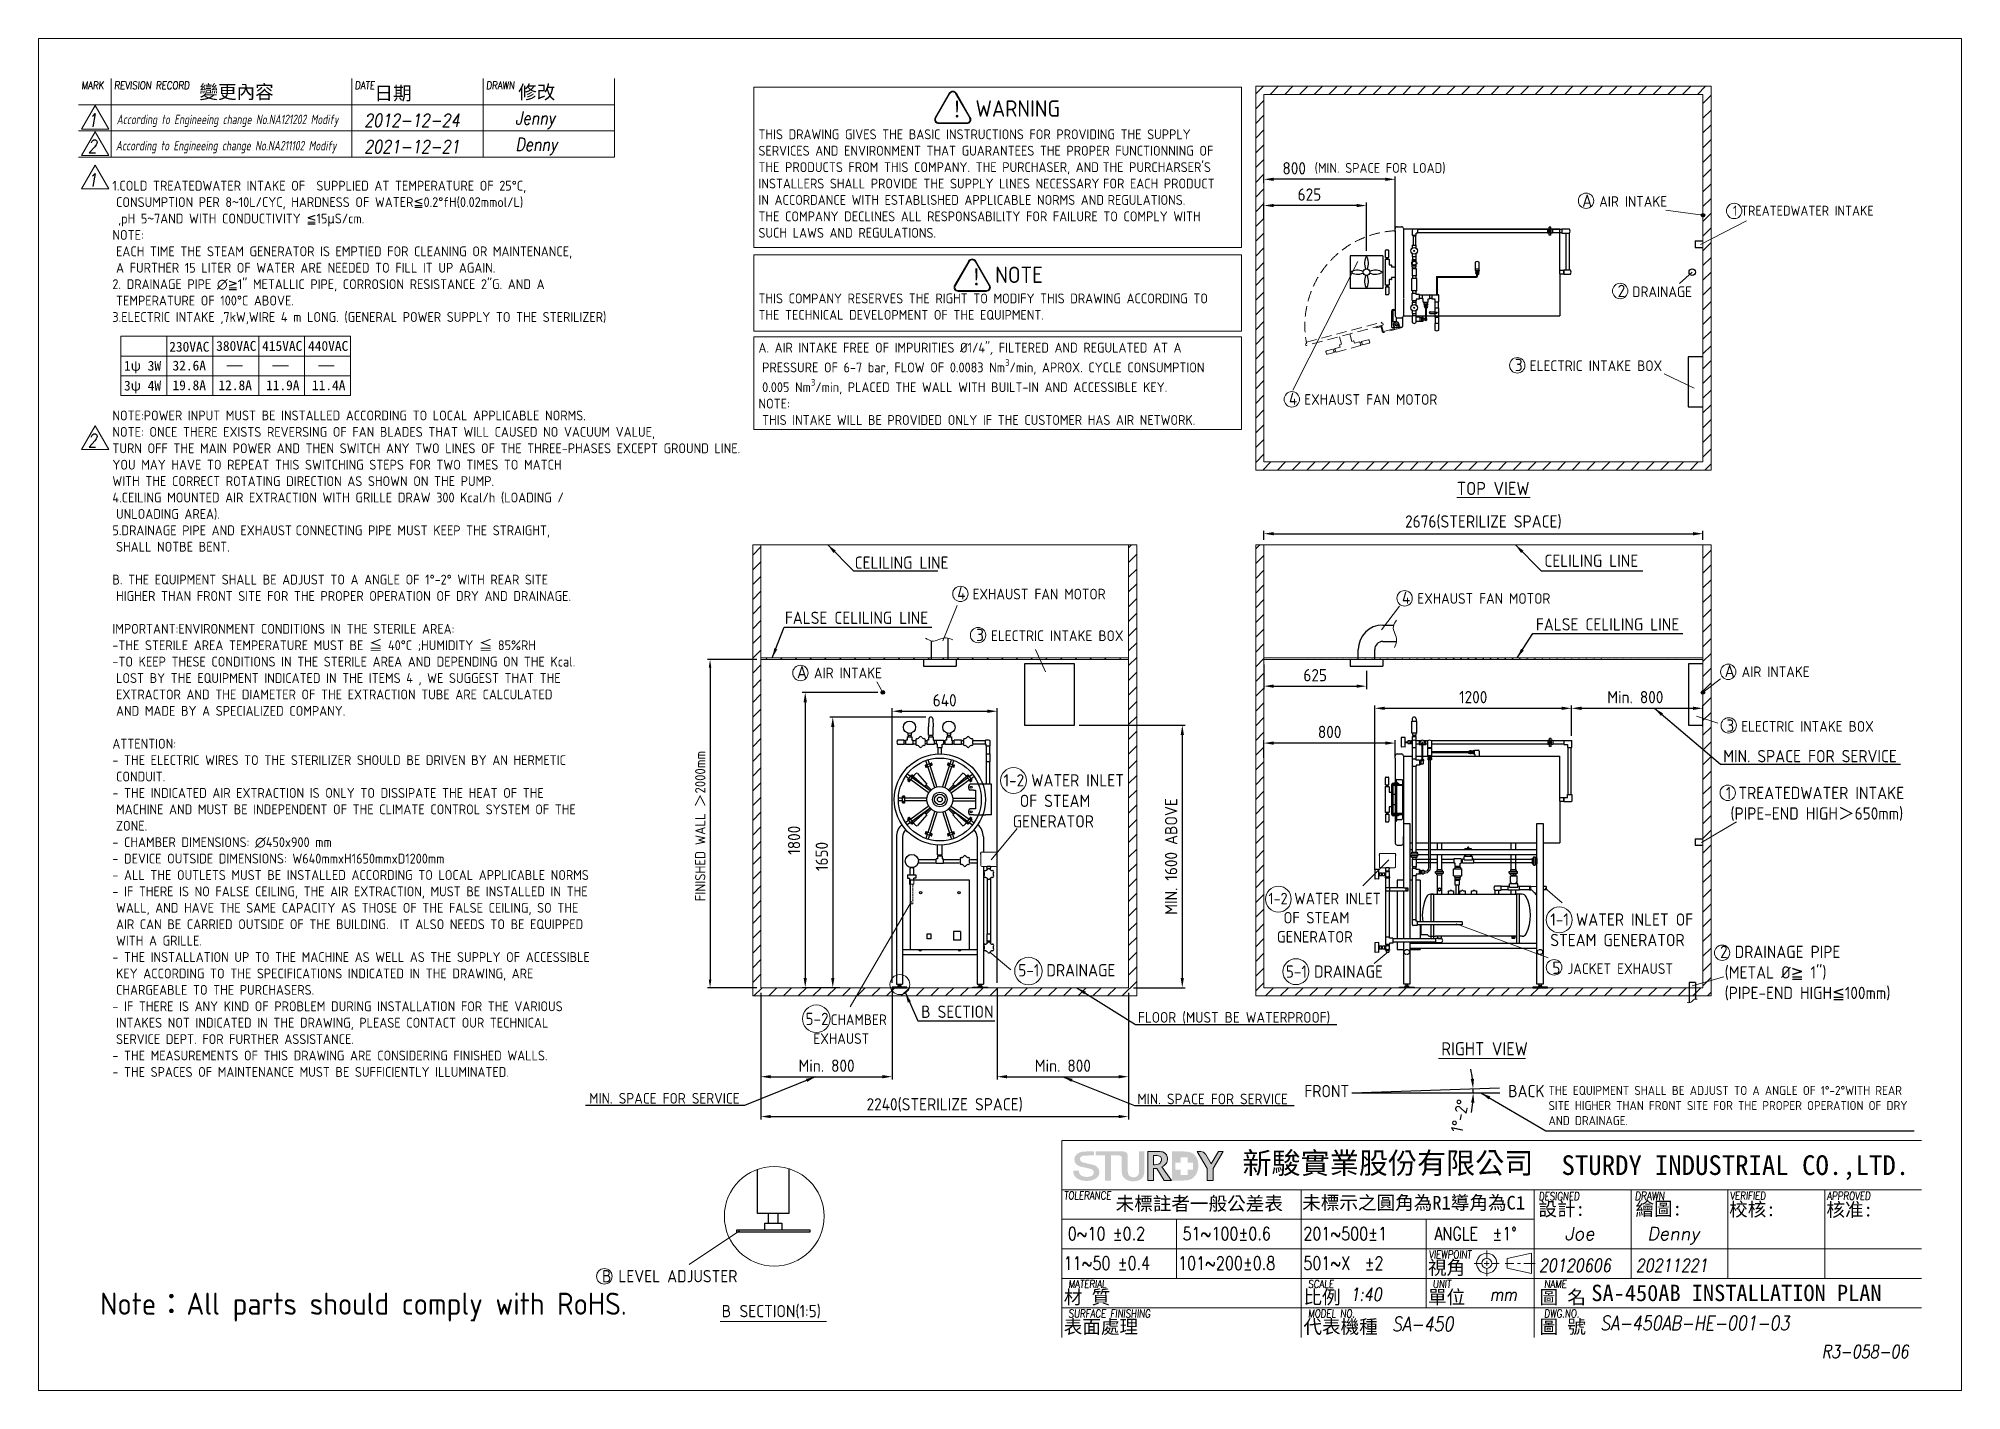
# Model space of a CAD drawing. Header units: millimetres. Extents: x -225174 to -213454, y -21849 to -13609.
import ezdxf

# ---------------------------------------------------------------- set-up
doc = ezdxf.new("R2010")
doc.units = ezdxf.units.MM
doc.linetypes.add('DASHED2', pattern=[9.525, 6.35, -3.175])
doc.linetypes.add('HIDDEN', pattern=[9.525, 6.35, -3.175])
doc.layers.get('0').update_dxf_attribs({"lineweight": 25})
for name, color, linetype, lineweight in [('D', 3, 'Continuous', 13), ('F', 7, 'Continuous', 15), ('H', 2, 'HIDDEN', 15), ('S', 4, 'Continuous', 15), ('T', 4, 'Continuous', 15)]:
    doc.layers.add(name, color=color, linetype=linetype, lineweight=lineweight)
doc.styles.get("Standard").update_dxf_attribs({"font": 'KAIU.TTF'})
doc.styles.add('STU25', font='isocp2.shx')
doc.styles.add('Text', font='romans.shx', dxfattribs={"width": 0.8, "oblique": 10})
doc.dimstyles.new('STU25', dxfattribs={"dimscale": 30, "dimtxt": 2.5, "dimasz": 2, "dimexe": 0.6, "dimexo": 1, "dimgap": 1, "dimtad": 1, "dimdsep": 46, "dimtxsty": 'STU25', "dimcen": 2, "dimazin": 2, "dimtfac": 1, "dimtmove": 0, "dimatfit": 3, "dimfxl": 0, "dimtolj": 1, "dimtzin": 0, "dimarcsym": 0})
doc.dimstyles.new('STU25$7', dxfattribs={"dimscale": 30, "dimtxt": 2.5, "dimasz": 2, "dimexe": 1.25, "dimexo": 0.625, "dimgap": 1, "dimtad": 0, "dimdec": 4, "dimdsep": 46, "dimtxsty": 'STU25', "dimcen": 2.5, "dimazin": 2, "dimtfac": 1, "dimtdec": 4, "dimtmove": 0, "dimatfit": 3, "dimfxl": 0, "dimtolj": 1, "dimtzin": 0, "dimarcsym": 0})

msp = doc.modelspace()

# ---------------------------------------------------------------- texts
at = {"lineweight": -3}
for s, p in [('變更內容', (-224193.17, -13975.689)), ('日期', (-223126.36, -13983.6)), ('修改', (-222250.379, -13977.271))]:
    msp.add_text(s, height=83.0297, dxfattribs=at).set_placement(p)
at = {"layer": 'D', "color": 4}
msp.add_text('SA-450AB INSTALLATION PLAN', height=100, dxfattribs=at).set_placement((-215710.005, -21303.83))
at = {"layer": 'D', "color": 11, "attachment_point": 1, "style": 'STU25'}
for s, insert, char_height in [('WARNING', (-219463.124, -13985.787), 100), ('\\A1;\\P\\f標楷體|b0|i0|c136|p65; \\P\\Fisocp2.shx|c136;THIS DRAWING GIVES THE BASIC INSTRUCTIONS FOR PROVIDING THE SUPPLY \\PSERVICES AND ENVIRONMENT THAT GUARANTEES THE PROPER FUNCTIONNING OF \\PTHE PRODUCTS FROM THIS COMPANY. THE PURCHASER, AND\\f???|b0|i0|c0|p65; \\Fisocp2.shx|c136;THE PURCHARSER\'S \\PINSTALLERS SHALL PROVIDE THE SUPPLY LlNES NECESSARY\\f???|b0|i0|c0|p65; \\Fisocp2.shx|c136;FOR EACH PRODUCT \\PIN ACCORDANCE WITH ESTABLlSHED APPLlCABLE NORMS AND\\f???|b0|i0|c0|p65; \\Fisocp2.shx|c136;REGULATIONS. \\PTHE COMPANY DECLlNES ALL RESPONSABILlTY FOR FAILURE TO COMPLY WITH \\PSUCH LAWS AND REGULATIONS.\\P\\P\\P\\PTHIS COMPANY RESERVES THE RIGHT TO MODIFY THIS DRAWING ACCORDING TO \\PTHE TECHNICAL DEVELOPMENT OF THE EQUIPMENT.\\P\\PA. AIR INTAKE FREE OF IMPURITIES %%C1/4"\\fISOCP2|b0|i1|c0|p2;, \\Fisocp2.shx|c136;FILTERED AND REGULATED AT A \\P\\f???|b0|i0|c0|p65; \\Fisocp2.shx|c136;PRESSURE OF 6-7 bar, FLOW OF 0.0083 Nm{\\H0.7x;\\S3^ ;}/min, APROX. CYCLE CONSUMPTION \\P\\f???|b0|i0|c0|p65; \\Fisocp2.shx|c136;0.005 Nm{\\H0.7x;\\S3^ ;}/min, PLACED THE WALL WITH BUILT-IN AND ACCESSIBLE KEY.\\PNOTE:\\P\\f???|b0|i0|c0|p65; \\Fisocp2.shx|c136;THIS INTAKE WILL BE PROVIDED ONLY IF THE CUSTOMER HAS AIR NETWORK.', (-220785.785, -13962.871), 59.999996), ('{\\A1;}\\P{\\A1;\\f標楷體|b0|i0|c136|p65;}\\P{\\A1;\\Fisocp2.shx;1.COLD TREATEDWATER INTAKE OF  SUPPLIED AT TEMPERATURE OF 25°C, }\\P{\\A1;\\F????; }{\\A1;\\Fisocp2.shx;CONSUMPTION PER 8}{\\A1;\\f標楷體|b0|i0|c136|p65;~}{\\A1;\\Fisocp2.shx;10L/CYC, HARDNESS OF WATER}{\\A1;\\f新細明體|b0|i0|c136|p16;≦}{\\A1;\\Fisocp2.shx;0.2°fH(0.02mmol/L)}\\P{\\A1;\\Fisocp2.shx; ,pH 5}{\\A1;\\f標楷體|b0|i0|c136|p65;~}{\\A1;\\Fisocp2.shx;7AND WITH CONDUCTIVITY }{\\A1;\\f新細明體|b0|i0|c136|p16;≦}{\\A1;\\Fisocp2.shx;15}{\\A1;\\f新細明體|b0|i0|c136|p16;μ}{\\A1;\\Fisocp2.shx;S/cm.}\\P{\\A1;\\Fisocp2.shx;NOTE:}\\P{\\A1;\\F????; }{\\A1;\\Fisocp2.shx;EACH TIME THE STEAM GENERATOR IS EMPTIED FOR CLEANING OR MAINTENANCE, }\\P{\\A1;\\F????; }{\\A1;\\Fisocp2.shx;A FURTHER 15 LITER OF WATER ARE NEEDED TO FILL IT UP AGAIN.}\\P{\\A1;\\Fisocp2.shx;2. DRAINAGE PIPE ∅}{\\A1;\\f新細明體|b0|i0|c136|p16;≧}{\\A1;\\Fisocp2.shx;1" METALLIC PIPE, CORROSION RESISTANCE 2"G. AND A }\\P{\\A1;\\F???; }{\\A1;\\Fisocp2.shx;TEMPERATURE OF 100°C ABOVE.}\\P{\\A1;\\Fisocp2.shx;3.ELECTRIC INTAKE ,7kW,WIRE 4 m LONG. (GENERAL POWER SUPPLY TO THE STERILIZER)}\\P{\\A1;\\F????; }\\P{\\A1;\\F????;}\\P{\\A1;\\F????;}\\P{\\A1;\\F????;}\\P{\\A1;\\F????;}\\P{\\A1;\\Fisocp2.shx;NOTE:POWER INPUT MUST BE INSTALLED ACCORDING TO LOCAL APPLICABLE NORMS.}\\P{\\A1;NOTE: ONCE THERE EXISTS REVERSING OF FAN BLADES THAT WILL CAUSED NO VACUUM VALUE, }\\P{\\A1;TURN OFF THE MAIN POWER AND THEN SWITCH ANY TWO LINES OF THE THREE-PHASES EXCEPT GROUND LINE. }\\P{\\A1;YOU MAY HAVE TO REPEAT THIS SWITCHING STEPS FOR TWO TIMES TO MATCH }\\P{\\A1;WITH THE CORRECT ROTATING DIRECTION AS SHOWN ON THE PUMP. }\\P{\\A1;\\Fisocp2.shx;4.CEILING MOUNTED AIR EXTRACTION WITH GRILLE DRAW 300 Kcal/h (LOADING / }\\P{\\A1;\\F???; }{\\A1;\\Fisocp2.shx;UNLOADING AREA).}\\P{\\A1;\\Fisocp2.shx;5.DRAINAGE PIPE AND EXHAUST}{\\A1;\\F????; }{\\A1;\\Fisocp2.shx;CONNECTING PIPE MUST KEEP THE STRAIGHT,}\\P{\\A1;\\F????; }{\\A1;\\Fisocp2.shx;SHALL NOTBE BENT.}\\P{\\A1;\\Fisocp2.shx;}\\P{\\A1;\\Fisocp2.shx;B. THE EQUIPMENT SHALL BE ADJUST TO A ANGLE OF 1°-2° WITH REAR SITE }\\P{\\A1;\\F???; }{\\A1;\\Fisocp2.shx;HIGHER THAN FRONT SITE FOR THE PROPER OPERATION OF DRY AND DRAINAGE.}\\P{\\A1;\\Fisocp2.shx;}\\P{\\A1;\\Fisocp2.shx;IMPORTANT:ENVIRONMENT CONDITIONS IN THE STERILE AREA:}\\P{\\A1;\\Fisocp2.shx;-THE STERILE AREA TEMPERATURE MUST BE }{\\A1;\\f標楷體|b0|i0|c136|p65;≦}{\\A1;\\Fisocp2.shx; 40°C ;HUMIDITY }{\\A1;\\f標楷體|b0|i0|c136|p65;≦}{\\A1;\\Fisocp2.shx; 85%RH}\\P{\\A1;\\Fisocp2.shx;-TO KEEP THESE CONDITIONS IN THE STERILE AREA AND DEPENDING ON THE Kcal. }\\P{\\A1;\\F???; }{\\A1;\\Fisocp2.shx;LOST BY THE EQUIPMENT INDICATED IN THE ITEMS 4 , WE SUGGEST THAT THE }\\P{\\A1;\\F???; }{\\A1;\\Fisocp2.shx;EXTRACTOR AND THE DIAMETER OF THE EXTRACTION TUBE ARE CALCULATED }\\P{\\A1;\\F???; }{\\A1;\\Fisocp2.shx;AND MADE BY A SPECIALIZED COMPANY.}\\P{\\A1;\\Fisocp2.shx;}\\P{\\A1;\\Fisocp2.shx;ATTENTION:}\\P{\\A1;\\Fisocp2.shx;- THE ELECTRIC WIRES TO THE STERILIZER SHOULD BE DRIVEN BY AN HERMETIC }\\P{\\A1;\\F???; }{\\A1;\\Fisocp2.shx;CONDUIT.  }\\P{\\A1;\\Fisocp2.shx;- THE INDICATED AIR EXTRACTION IS ONLY TO DISSIPATE THE HEAT OF THE }\\P{\\A1;\\F???; }{\\A1;\\Fisocp2.shx;MACHINE AND MUST BE INDEPENDENT OF THE CLIMATE CONTROL SYSTEM OF THE }\\P{\\A1;\\F???; }{\\A1;\\Fisocp2.shx;ZONE.}\\P{\\A1;\\Fisocp2.shx;- CHAMBER DIMENSIONS: ∅450x900 mm}\\P{\\A1;\\Fisocp2.shx;- DEVICE OUTSIDE DIMENSIONS: W640mmxH1650mmxD1200mm}\\P{\\A1;\\Fisocp2.shx;- ALL THE OUTLETS MUST BE INSTALLED ACCORDING TO LOCAL APPLICABLE NORMS}\\P{\\A1;\\Fisocp2.shx;- IF THERE IS NO FALSE CEILING, THE AIR EXTRACTION, MUST BE INSTALLED IN THE }\\P{\\A1;\\F???; }{\\A1;\\Fisocp2.shx;WALL, AND HAVE THE SAME CAPACITY AS THOSE OF THE FALSE CEILING, SO THE }\\P{\\A1;\\F???; }{\\A1;\\Fisocp2.shx;AIR CAN BE CARRIED OUTSIDE OF THE BUILDING.  IT ALSO NEEDS TO BE EQUIPPED }\\P{\\A1;\\F???; }{\\A1;\\Fisocp2.shx;WITH A GRILLE.}\\P{\\A1;\\Fisocp2.shx;- THE INSTALLATION UP TO THE MACHINE AS WELL AS THE SUPPLY OF ACCESSIBLE }\\P{\\A1;\\F???; }{\\A1;\\Fisocp2.shx;KEY ACCORDING TO THE SPECIFICATIONS INDICATED IN THE DRAWING, ARE }\\P{\\A1;\\F???; }{\\A1;\\Fisocp2.shx;CHARGEABLE TO THE PURCHASERS. }\\P{\\A1;\\Fisocp2.shx;- IF THERE IS ANY KIND OF PROBLEM DURING INSTALLATION FOR THE VARIOUS }\\P{\\A1;\\F???; }{\\A1;\\Fisocp2.shx;INTAKES NOT INDICATED IN THE DRAWING, PLEASE CONTACT OUR TECHNICAL }\\P{\\A1;\\F???; }{\\A1;\\Fisocp2.shx;SERVICE DEPT. FOR FURTHER ASSISTANCE.}\\P{\\A1;\\Fisocp2.shx;- THE MEASUREMENTS OF THIS DRAWING ARE CONSIDERING FINISHED WALLS.}\\P{\\A1;\\Fisocp2.shx;- THE SPACES OF MAINTENANCE MUST BE SUFFICIENTLY ILLUMINATED.}', (-224723.308, -14276.052), 59.999996), ('NOTE', (-219343.026, -14999.194), 100), ('{\\f標楷體|b0|i0|c136|p65;230VAC}', (-224377.106, -15457.524), 60), ('{\\f標楷體|b0|i0|c136|p65;380VAC}', (-224090.799, -15452.576), 60), ('{\\f標楷體|b0|i0|c136|p65;415VAC}', (-223810.799, -15452.576), 60), ('{\\f標楷體|b0|i0|c136|p65;440VAC}', (-223530.799, -15452.576), 60), ('{\\f標楷體|b0|i0|c136|p65;1ψ 3W}', (-224652.654, -15573.497), 60), ('{\\f標楷體|b0|i0|c136|p65;32.6A}', (-224357.152, -15572.219), 60), ('{\\f標楷體|b0|i0|c136|p65;3ψ 4W}', (-224652.654, -15694.355), 60), ('{\\f標楷體|b0|i0|c136|p65;19.8A}', (-224357.152, -15692.219), 60), ('{\\f標楷體|b0|i0|c136|p65;12.8A}', (-224077.152, -15692.219), 60), ('{\\f標楷體|b0|i0|c136|p65;11.9A}', (-223787.154, -15692.219), 60), ('{\\f標楷體|b0|i0|c136|p65;11.4A}', (-223507.154, -15692.219), 60), ('{\\C3;2 DRAINAGE PIPE\\P\\f????|b0|i0|c0|p54; \\Fisocp2.shx;(METAL %%c\\f新細明體|b0|i0|c136|p16;≧\\Fisocp2.shx; 1") \\P\\f????|b0|i0|c0|p16; \\Fisocp2.shx;(PIPE-END HIGH\\f新細明體|b0|i0|c136|p16;≦\\Fisocp2.shx;100mm)}', (-214925.456, -19137.94), 75), ('{\\C3;5-1 DRAINAGE }', (-219202.668, -19249.732), 75), ('{\\C3;5-1 DRAINAGE }', (-217571.779, -19258.162), 75)]:
    msp.add_mtext(s, dxfattribs=dict(at, insert=insert, char_height=char_height))
at = {"layer": 'D', "color": 11, "attachment_point": 1}
for s, insert, char_height in [('{\\Fisocp2.shx;\\C3;(MIN. SPACE FOR LOAD)}', (-217396.524, -14367.829), 60), ('{\\Fisocp2.shx;\\C3;A \\H0.8667x;AIR INTAKE}', (-215765.875, -14559.729), 75), ('{\\Fisocp2.shx;\\C3;1\\f???|b0|i0|c0|p65; \\Fisocp2.shx;TREATEDWATER INTAKE\\P\\f???|b0|i0|c0|p65; }', (-214846.752, -14628.38), 60), ('{\\Fisocp2.shx;\\C3;2 \\H0.8667x;DRAINAGE }', (-215549.738, -15109.915), 75), ('{\\Fisocp2.shx;\\C3;3 \\H0.8667x;ELECTRIC INTAKE BOX}', (-216175.909, -15560.893), 75), ('{\\Fisocp2.shx;\\C3;4 \\H0.8667x;EXHAUST FAN MOTOR}', (-217553.127, -15766.698), 75), ('{\\Fisocp2.shx;TOP VIEW}', (-216529.821, -16311.051), 80), ('{\\Fisocp2.shx;\\C3;CELILING LINE}', (-215995.935, -16754.258), 75), ('{\\Fisocp2.shx;\\C3;CELILING LINE}', (-220199.549, -16765.929), 75), ('{\\Fisocp2.shx;\\C3;4 \\H0.8667x;EXHAUST FAN MOTOR}', (-219574.641, -16952.405), 75), ('{\\Fisocp2.shx;\\C3;4 \\H0.8667x;EXHAUST FAN MOTOR}', (-216864.161, -16979.343), 75), ('{\\Fisocp2.shx;\\C3;FALSE CELILING LINE}', (-220625.136, -17102.034), 75), ('{\\Fisocp2.shx;\\C3;3 \\H0.8667x;ELECTRIC INTAKE BOX}', (-219459.038, -17206.372), 75), ('{\\Fisocp2.shx;\\C3;FALSE CELILING LINE}', (-216047.853, -17141.95), 75), ('{\\Fisocp2.shx;\\C3;A \\H0.8667x;AIR INTAKE}', (-220551.334, -17433.125), 75), ('{\\Fisocp2.shx;\\C3;A \\H0.8667x;AIR INTAKE}', (-214897.584, -17425.942), 75), ('{\\Fisocp2.shx;\\C3;3 \\H0.8667x;ELECTRIC INTAKE BOX}', (-214886.645, -17758.838), 75), ('{\\Fisocp2.shx;\\C3;MIN. SPACE FOR SERVICE}', (-214906.218, -17944.977), 75), ('{\\Fisocp2.shx;\\C3;1-2 WATER INLET\\P \\f???|b0|i0|c0|p65;  \\Fisocp2.shx;OF STEAM \\P\\f???|b0|i0|c0|p65;  \\Fisocp2.shx;GENERATOR}', (-219292.257, -18092.445), 75), ('{\\Fisocp2.shx;\\C3;1 TREATEDWATER INTAKE\\P\\f???|b0|i0|c0|p65; \\Fisocp2.shx;(PIPE-END HIGH\\f新細明體|b0|i0|c136|p16;＞\\Fisocp2.shx;650mm)}', (-214890.225, -18169.462), 75), ('{\\Fisocp2.shx;\\C3;1-2 WATER INLET\\P \\f???|b0|i0|c0|p65;  \\Fisocp2.shx;OF STEAM \\P\\f???|b0|i0|c0|p65;  \\Fisocp2.shx;GENERATOR}', (-217678.154, -18815.379), 70), ('{\\Fisocp2.shx;\\C3;1-1 WATER INLET OF \\PSTEAM GENERATOR}', (-215960.1, -18940.843), 75), ('{\\Fisocp2.shx;\\C3;5 \\H0.8667x;JACKET EXHAUST}', (-215947.804, -19234.95), 75), ('{\\Fisocp2.shx;\\C3;5-2\\H0.24x; \\H3.611x;CHAMBER \\P\\f???|b0|i0|c0|p65;  \\Fisocp2.shx;EXHAUST}', (-220499.405, -19546.333), 75), ('{\\Fisocp2.shx;\\C3;B SECTION}', (-219794.418, -19502.807), 75), ('{\\Fisocp2.shx;\\C3;FLOOR (MUST BE WATERPROOF)}', (-218472.833, -19541.935), 65), ('{\\Fisocp2.shx;RIGHT VIEW}', (-216624.626, -19725.824), 80), ('{\\Fisocp2.shx;\\C3;MIN. SPACE FOR SERVICE}', (-221817.841, -20035.378), 65), ('{\\Fisocp2.shx;\\C3;MIN. SPACE FOR SERVICE}', (-218476.578, -20039.307), 65), ('{\\Fisocp2.shx;\\C3;THE EQUIPMENT SHALL BE ADJUST TO A ANGLE OF 1%%d-2%%dWITH REAR \\PSITE HIGHER THAN FRONT SITE FOR THE PROPER OPERATION OF DRY \\PAND DRAINAGE.}', (-215970.887, -19992.608), 55), ('{\\Fisocp2.shx;\\C3;B LEVEL ADJUSTER}', (-221739.614, -21114.357), 75), ('{\\Fisocp2.shx;B} {\\Fisocp2.shx;SECTION(1:5)}', (-221009.685, -21327.195), 75)]:
    msp.add_mtext(s, dxfattribs=dict(at, insert=insert, char_height=char_height))
at = {"layer": 'D', "linetype": 'Continuous', "char_height": 75, "width": 218.181, "attachment_point": 1}
for s, insert in [('{\\Fisocp2.shx;FRONT}', (-217458.924, -19986.349)), ('{\\Fisocp2.shx;BACK}', (-216216.976, -19986.349))]:
    msp.add_mtext(s, dxfattribs=dict(at, insert=insert))
at = {"layer": 'D', "color": 0, "insert": (-224797.567, -21252.195), "char_height": 135.00867, "attachment_point": 1, "style": 'STU25'}
msp.add_mtext('Note{\\f標楷體|b0|i0|c136|p65;：}All parts should comply with RoHS.', dxfattribs=at)
at = {"layer": 'F', "color": 1, "lineweight": 15, "style": 'Text', "oblique": 5, "width": 0.8}
for s, p in [('MARK', (-224912.665, -13918.369)), ('REVISION RECORD', (-224712.665, -13918.369)), ('DATE', (-223245.865, -13918.369)), ('DRAWN', (-222445.865, -13918.369))]:
    msp.add_text(s, height=48, dxfattribs=at).set_placement(p)
at = {"layer": 'T', "lineweight": 20, "style": 'Text', "oblique": 10, "width": 0.8}
for s, height, p in [('Jenny', 80, (-222267.449, -14133.873)), ('1', 80, (-224872.33, -14146.66)), ('2012-12-24', 80, (-223188.745, -14147.917)), ('2', 80, (-224872.33, -14306.66)), ('2021-12-21', 80, (-223188.745, -14307.917)), ('Denny', 80, (-222267.449, -14293.873)), ('1', 80, (-224872.33, -14511.219)), ('2', 80, (-224872.33, -16098.746)), ('20120606', 80, (-216029.777, -21125.861)), ('20211221', 80, (-215439.777, -21125.861)), ('1:40', 80, (-217179.69, -21302.641)), ('mm', 80, (-216329.364, -21302.415)), ('SA-450', 88, (-216924.614, -21487.176)), ('SA-450AB-HE-001-03', 88, (-215655.478, -21481.582))]:
    msp.add_text(s, height=height, dxfattribs=at).set_placement(p)
at = {"layer": 'T', "lineweight": 20, "style": 'Text', "oblique": 10}
for s, p in [('Joe', (-215872.159, -20932.161)), ('Denny', (-215369.889, -20932.161))]:
    msp.add_text(s, height=80, dxfattribs=at).set_placement(p)
at = {"layer": 'T', "linetype": 'Continuous', "lineweight": 20, "attachment_point": 1, "style": 'Text'}
for s, insert, char_height in [('{\\Fisocp2.shx|c136;According to Engineeing change No.NA121202 Modify}', (-224697.379, -14073.054), 58), ('{\\Fisocp2.shx|c136;According to Engineeing change No.NA211102 Modify}', (-224702.151, -14232.932), 58), ('{R3-058-06}', (-214306.525, -21571.396), 80)]:
    msp.add_mtext(s, dxfattribs=dict(at, insert=insert, char_height=char_height))

# ---------------------------------------------------------------- blocks, each defined once
blk = doc.blocks.new('*D1')
at = {"layer": 'D', "color": 0, "lineweight": -2}
for p, q in [((-220771, -19424), (-220771, -19954)), ((-219971, -19394), (-219971, -19954)), ((-220711, -19936), (-220031, -19936))]:
    blk.add_line(p, q, dxfattribs=at)
at = {"layer": 'D', "color": 0}
for points in [[(-220711, -19926), (-220711, -19946), (-220771, -19936)], [(-220031, -19946), (-220031, -19926), (-219971, -19936)]]:
    blk.add_solid(points, dxfattribs=at)
at = {"layer": 'Defpoints', "color": 0}
for p in [(-220771, -19394), (-219971, -19364), (-219971, -19936)]:
    blk.add_point(p, dxfattribs=at)
at = {"layer": 'D', "color": 0, "insert": (-220371, -19869), "char_height": 75, "attachment_point": 5, "style": 'STU25'}
blk.add_mtext('\\A1;Min. 800', dxfattribs=at)
blk = doc.blocks.new('*D2')
at = {"layer": 'D', "color": 0, "lineweight": -2}
for p, q in [((-219331, -19394), (-219331, -19954)), ((-218531, -19424), (-218531, -19954)), ((-219271, -19936), (-218591, -19936))]:
    blk.add_line(p, q, dxfattribs=at)
at = {"layer": 'D', "color": 0}
for points in [[(-219271, -19926), (-219271, -19946), (-219331, -19936)], [(-218591, -19946), (-218591, -19926), (-218531, -19936)]]:
    blk.add_solid(points, dxfattribs=at)
at = {"layer": 'Defpoints', "color": 0}
for p in [(-219331, -19364), (-218531, -19394), (-218531, -19936)]:
    blk.add_point(p, dxfattribs=at)
at = {"layer": 'D', "color": 0, "insert": (-218931, -19869), "char_height": 75, "attachment_point": 5, "style": 'STU25'}
blk.add_mtext('\\A1;Min. 800', dxfattribs=at)
blk = doc.blocks.new('*D5')
at = {"layer": 'D', "color": 0, "linetype": 'Continuous', "lineweight": -2}
for start, end in [(6.6521, 11.3041), (0, 2), (350.6959, 355.3479)]:
    blk.add_arc((-217169, -20035), 739, start, end, dxfattribs=at)
at = {"layer": 'D', "color": 0}
for points in [[(-216445, -19950), (-216425, -19949), (-216431, -20009)], [(-216423, -20095), (-216443, -20095), (-216430, -20035)]]:
    blk.add_solid(points, dxfattribs=at)
at = {"layer": 'Defpoints', "color": 0}
for p in [(-217169, -20035), (-217169, -20035), (-216430, -20018), (-216269, -20004), (-216268, -20035)]:
    blk.add_point(p, dxfattribs=at)
at = {"layer": 'D', "color": 0, "insert": (-216512, -20175), "char_height": 75, "attachment_point": 5, "rotation": 77.9412, "style": 'STU25'}
blk.add_mtext('1%%D-2%%D', dxfattribs=at)
blk = doc.blocks.new('*D6')
at = {"layer": 'D', "color": 0, "lineweight": -2}
for p, q in [((-220796, -17394), (-221096, -17394)), ((-221081, -17444), (-221081, -19344)), ((-220796, -19394), (-221096, -19394))]:
    blk.add_line(p, q, dxfattribs=at)
at = {"layer": 'D', "color": 0}
for points in [[(-221073, -17444), (-221089, -17444), (-221081, -17394)], [(-221089, -19344), (-221073, -19344), (-221081, -19394)]]:
    blk.add_solid(points, dxfattribs=at)
at = {"layer": 'Defpoints', "color": 0}
for p in [(-220771, -17394), (-221081, -19394), (-220771, -19394)]:
    blk.add_point(p, dxfattribs=at)
at = {"layer": 'D', "color": 0, "insert": (-221172, -18867), "char_height": 62.5, "attachment_point": 1, "rotation": 90, "style": 'STU25'}
blk.add_mtext('\\A1;FINISHED WALL {\\f標楷體|b0|i0|c136|p65;＞}2000mm', dxfattribs=at)
blk = doc.blocks.new('521245')
at = {"layer": 'D'}
h = blk.add_hatch(color=11, dxfattribs=at)
edge = h.paths.add_edge_path()
edge.add_line((-242347, -14323), (-242432, -14470))
edge.add_arc((-242410, -14483), 25, 150, 270)
edge.add_line((-242410, -14508), (-242240, -14508))
edge.add_arc((-242240, -14483), 25, 270, 390)
edge.add_line((-242218, -14470), (-242303, -14323))
edge.add_arc((-242325, -14335), 25, 30, 150)
edge = h.paths.add_edge_path(flags=16)
edge.add_arc((-242325, -14335), 20, 30, 150)
edge.add_line((-242342, -14325), (-242428, -14473))
edge.add_arc((-242410, -14483), 20, 150, 270)
edge.add_line((-242410, -14503), (-242240, -14503))
edge.add_arc((-242240, -14483), 20, 270, 390)
edge.add_line((-242222, -14473), (-242308, -14325))
at = {"layer": 'D', "color": 11}
for p, q in [((-242347, -14323), (-242432, -14470)), ((-242342, -14325), (-242428, -14473)), ((-242308, -14325), (-242222, -14473)), ((-242303, -14323), (-242218, -14470)), ((-242410, -14503), (-242240, -14503)), ((-242410, -14508), (-242240, -14508))]:
    blk.add_line(p, q, dxfattribs=at)
for centre, radius, start, end in [((-242325, -14335), 25, 30, 150), ((-242325, -14335), 20, 30, 150), ((-242410, -14483), 25, 150, 270), ((-242410, -14483), 20, 150, 270), ((-242240, -14483), 25, 270, 30), ((-242240, -14483), 20, 270, 30)]:
    blk.add_arc(centre, radius, start, end, dxfattribs=at)
at = {"layer": 'D', "color": 11, "insert": (-242333, -14370), "char_height": 100, "attachment_point": 1, "style": 'STU25'}
blk.add_mtext('{\\f標楷體|b0|i0|c136|p65;!}', dxfattribs=at)
blk = doc.blocks.new('541')
at = {"layer": 'D'}
h = blk.add_hatch(color=11, dxfattribs=at)
edge = h.paths.add_edge_path()
edge.add_line((-239711, -15364), (-239797, -15512))
edge.add_arc((-239775, -15524), 25, 150, 270)
edge.add_line((-239775, -15549), (-239604, -15549))
edge.add_arc((-239604, -15524), 25, 270, 390)
edge.add_line((-239583, -15512), (-239668, -15364))
edge.add_arc((-239690, -15376), 25, 30, 150)
edge = h.paths.add_edge_path(flags=16)
edge.add_arc((-239690, -15376), 20, 30, 150)
edge.add_line((-239707, -15366), (-239792, -15514))
edge.add_arc((-239775, -15524), 20, 150, 270)
edge.add_line((-239775, -15544), (-239604, -15544))
edge.add_arc((-239604, -15524), 20, 270, 390)
edge.add_line((-239587, -15514), (-239672, -15366))
at = {"layer": 'D', "color": 11}
for p, q in [((-239711, -15364), (-239797, -15512)), ((-239707, -15366), (-239792, -15514)), ((-239672, -15366), (-239587, -15514)), ((-239668, -15364), (-239583, -15512)), ((-239775, -15544), (-239604, -15544)), ((-239775, -15549), (-239604, -15549))]:
    blk.add_line(p, q, dxfattribs=at)
for centre, radius, start, end in [((-239690, -15376), 25, 30, 150), ((-239690, -15376), 20, 30, 150), ((-239775, -15524), 25, 150, 270), ((-239775, -15524), 20, 150, 270), ((-239604, -15524), 25, 270, 30), ((-239604, -15524), 20, 270, 30)]:
    blk.add_arc(centre, radius, start, end, dxfattribs=at)
at = {"layer": 'D', "color": 11, "insert": (-239698, -15411), "char_height": 100, "attachment_point": 1, "style": 'STU25'}
blk.add_mtext('{\\f標楷體|b0|i0|c136|p65;!}', dxfattribs=at)
blk = doc.blocks.new('*D9')
at = {"layer": 'D', "color": 0, "lineweight": -2}
for p, q in [((-220771, -19424), (-220771, -20197)), ((-218531, -19424), (-218531, -20197)), ((-220711, -20179), (-218591, -20179))]:
    blk.add_line(p, q, dxfattribs=at)
at = {"layer": 'D', "color": 0}
for points in [[(-220711, -20169), (-220711, -20189), (-220771, -20179)], [(-218591, -20189), (-218591, -20169), (-218531, -20179)]]:
    blk.add_solid(points, dxfattribs=at)
at = {"layer": 'Defpoints', "color": 0}
for p in [(-220771, -19394), (-218531, -19394), (-218531, -20179)]:
    blk.add_point(p, dxfattribs=at)
at = {"layer": 'D', "color": 0, "insert": (-219651, -20108), "char_height": 75, "attachment_point": 5, "style": 'STU25'}
blk.add_mtext('\\A1;{\\Fisocp2.shx;2240(STERILIZE SPACE)}', dxfattribs=at)
blk = doc.blocks.new('*D10')
at = {"layer": 'D', "color": 0, "lineweight": -2}
for p, q in [((-217706, -16664), (-217706, -16609)), ((-217646, -16627), (-215090, -16627)), ((-215030, -16664), (-215030, -16609))]:
    blk.add_line(p, q, dxfattribs=at)
at = {"layer": 'D', "color": 0}
for points in [[(-217646, -16617), (-217646, -16637), (-217706, -16627)], [(-215090, -16637), (-215090, -16617), (-215030, -16627)]]:
    blk.add_solid(points, dxfattribs=at)
at = {"layer": 'Defpoints', "color": 0}
for p in [(-215030, -16627), (-217706, -16694), (-215030, -16694)]:
    blk.add_point(p, dxfattribs=at)
at = {"layer": 'D', "color": 0, "insert": (-216368, -16556), "char_height": 75, "attachment_point": 5, "style": 'STU25'}
blk.add_mtext('\\A1;{\\Fisocp2.shx;2676(STERILIZE SPACE)}', dxfattribs=at)
blk = doc.blocks.new('*D11')
at = {"layer": 'D', "color": 0, "lineweight": -2}
for p, q in [((-218831, -17794), (-218185, -17794)), ((-218203, -17854), (-218203, -19334)), ((-218501, -19394), (-218185, -19394))]:
    blk.add_line(p, q, dxfattribs=at)
at = {"layer": 'D', "color": 0}
for points in [[(-218193, -17854), (-218213, -17854), (-218203, -17794)], [(-218213, -19334), (-218193, -19334), (-218203, -19394)]]:
    blk.add_solid(points, dxfattribs=at)
at = {"layer": 'Defpoints', "color": 0}
for p in [(-218861, -17794), (-218531, -19394), (-218203, -19394)]:
    blk.add_point(p, dxfattribs=at)
at = {"layer": 'D', "color": 0, "insert": (-218271, -18594), "char_height": 75, "attachment_point": 5, "rotation": 90, "style": 'STU25'}
blk.add_mtext('\\A1;{\\Fisocp2.shx;MIN. 1600 ABOVE}', dxfattribs=at)
blk = doc.blocks.new('*D12')
at = {"layer": 'D', "color": 0, "lineweight": -2}
for p, q in [((-217706, -14491), (-217706, -14449)), ((-216966, -14467), (-217646, -14467)), ((-216906, -14787), (-216906, -14449))]:
    blk.add_line(p, q, dxfattribs=at)
at = {"layer": 'D', "color": 0}
for points in [[(-217646, -14457), (-217646, -14477), (-217706, -14467)], [(-216966, -14477), (-216966, -14457), (-216906, -14467)]]:
    blk.add_solid(points, dxfattribs=at)
at = {"layer": 'Defpoints', "color": 0}
for p in [(-217706, -14467), (-217706, -14521), (-216906, -14817)]:
    blk.add_point(p, dxfattribs=at)
at = {"layer": 'D', "color": 0, "insert": (-217521, -14400), "char_height": 75, "attachment_point": 5, "style": 'STU25'}
blk.add_mtext('\\A1;800', dxfattribs=at)
blk = doc.blocks.new('*D13')
at = {"layer": 'D', "color": 0, "linetype": 'Continuous', "lineweight": -2}
for p, q in [((-217706, -14708), (-217706, -14609)), ((-217141, -14627), (-217646, -14627)), ((-217081, -14903), (-217081, -14609))]:
    blk.add_line(p, q, dxfattribs=at)
at = {"layer": 'D', "color": 0}
for points in [[(-217646, -14617), (-217646, -14637), (-217706, -14627)], [(-217141, -14637), (-217141, -14617), (-217081, -14627)]]:
    blk.add_solid(points, dxfattribs=at)
at = {"layer": 'Defpoints', "color": 0}
for p in [(-217706, -14627), (-217706, -14738), (-217081, -14933)]:
    blk.add_point(p, dxfattribs=at)
at = {"layer": 'D', "color": 0, "insert": (-217428, -14560), "char_height": 75, "attachment_point": 5, "style": 'STU25'}
blk.add_mtext('\\A1;625', dxfattribs=at)
blk = doc.blocks.new('*D14')
at = {"layer": 'D', "color": 0, "lineweight": -2}
for p, q in [((-215830, -17859), (-215830, -17673)), ((-215770, -17691), (-215090, -17691)), ((-215030, -17801), (-215030, -17673))]:
    blk.add_line(p, q, dxfattribs=at)
at = {"layer": 'D', "color": 0}
for points in [[(-215770, -17681), (-215770, -17701), (-215830, -17691)], [(-215090, -17701), (-215090, -17681), (-215030, -17691)]]:
    blk.add_solid(points, dxfattribs=at)
at = {"layer": 'Defpoints', "color": 0}
for p in [(-215030, -17691), (-215830, -17889), (-215030, -17831)]:
    blk.add_point(p, dxfattribs=at)
at = {"layer": 'D', "color": 0, "insert": (-215442, -17623), "char_height": 75, "attachment_point": 5, "style": 'STU25'}
blk.add_mtext('\\A1;{\\Fisocp2.shx;Min. 800}', dxfattribs=at)
blk = doc.blocks.new('*D15')
at = {"layer": 'D', "color": 0, "linetype": 'Continuous', "lineweight": -2}
for p, q in [((-217030, -18675), (-217030, -17673)), ((-216970, -17691), (-215890, -17691)), ((-215830, -17859), (-215830, -17673))]:
    blk.add_line(p, q, dxfattribs=at)
at = {"layer": 'D', "color": 0}
for points in [[(-216970, -17681), (-216970, -17701), (-217030, -17691)], [(-215890, -17701), (-215890, -17681), (-215830, -17691)]]:
    blk.add_solid(points, dxfattribs=at)
at = {"layer": 'Defpoints', "color": 0}
for p in [(-215830, -17691), (-215830, -17889), (-217030, -18705)]:
    blk.add_point(p, dxfattribs=at)
at = {"layer": 'D', "color": 0, "insert": (-216430, -17623), "char_height": 75, "attachment_point": 5, "style": 'STU25'}
blk.add_mtext('\\A1;{\\Fisocp2.shx;1200}', dxfattribs=at)
blk = doc.blocks.new('*D16')
at = {"layer": 'D', "color": 0, "lineweight": -2}
for p, q in [((-217706, -17993), (-217706, -17885)), ((-216966, -17903), (-217646, -17903)), ((-216906, -17993), (-216906, -17885))]:
    blk.add_line(p, q, dxfattribs=at)
at = {"layer": 'D', "color": 0}
for points in [[(-217646, -17893), (-217646, -17913), (-217706, -17903)], [(-216966, -17913), (-216966, -17893), (-216906, -17903)]]:
    blk.add_solid(points, dxfattribs=at)
at = {"layer": 'Defpoints', "color": 0}
for p in [(-217706, -17903), (-217706, -18023), (-216906, -18023)]:
    blk.add_point(p, dxfattribs=at)
at = {"layer": 'D', "color": 0, "insert": (-217305, -17835), "char_height": 75, "attachment_point": 5, "style": 'STU25'}
blk.add_mtext('\\A1;800', dxfattribs=at)
blk = doc.blocks.new('*D17')
at = {"layer": 'D', "color": 0, "linetype": 'Continuous', "lineweight": -2}
for p, q in [((-217706, -17424), (-217706, -17574)), ((-217646, -17556), (-217141, -17556)), ((-217081, -17463), (-217081, -17574))]:
    blk.add_line(p, q, dxfattribs=at)
at = {"layer": 'D', "color": 0}
for points in [[(-217646, -17546), (-217646, -17566), (-217706, -17556)], [(-217141, -17566), (-217141, -17546), (-217081, -17556)]]:
    blk.add_solid(points, dxfattribs=at)
at = {"layer": 'Defpoints', "color": 0}
for p in [(-217706, -17394), (-217081, -17433), (-217081, -17556)]:
    blk.add_point(p, dxfattribs=at)
at = {"layer": 'D', "color": 0, "insert": (-217393, -17489), "char_height": 75, "attachment_point": 5, "style": 'STU25'}
blk.add_mtext('\\A1;625', dxfattribs=at)
blk = doc.blocks.new('*D18')
at = {"layer": 'D', "color": 0, "lineweight": -2}
for p, q in [((-220058, -17594), (-220519, -17594)), ((-220501, -17654), (-220501, -19334)), ((-220291, -19394), (-220519, -19394))]:
    blk.add_line(p, q, dxfattribs=at)
at = {"layer": 'D', "color": 0}
for points in [[(-220491, -17654), (-220511, -17654), (-220501, -17594)], [(-220511, -19334), (-220491, -19334), (-220501, -19394)]]:
    blk.add_solid(points, dxfattribs=at)
at = {"layer": 'Defpoints', "color": 0}
for p in [(-220028, -17594), (-220501, -19394), (-220261, -19394)]:
    blk.add_point(p, dxfattribs=at)
at = {"layer": 'D', "color": 0, "insert": (-220569, -18495), "char_height": 75, "attachment_point": 5, "rotation": 90, "style": 'STU25'}
blk.add_mtext('\\A1;1800', dxfattribs=at)
blk = doc.blocks.new('*D19')
at = {"layer": 'D', "color": 0, "linetype": 'Continuous', "lineweight": -2}
for p, q in [((-219971, -19364), (-219971, -17691)), ((-219331, -19364), (-219331, -17691)), ((-219911, -17709), (-219391, -17709))]:
    blk.add_line(p, q, dxfattribs=at)
at = {"layer": 'D', "color": 0}
for points in [[(-219911, -17699), (-219911, -17719), (-219971, -17709)], [(-219391, -17719), (-219391, -17699), (-219331, -17709)]]:
    blk.add_solid(points, dxfattribs=at)
at = {"layer": 'Defpoints', "color": 0}
for p in [(-219331, -17709), (-219971, -19394), (-219331, -19394)]:
    blk.add_point(p, dxfattribs=at)
at = {"layer": 'D', "color": 0, "insert": (-219651, -17642), "char_height": 75, "attachment_point": 5, "style": 'STU25'}
blk.add_mtext('\\A1;640', dxfattribs=at)
blk = doc.blocks.new('*D20')
at = {"layer": 'D', "color": 0, "linetype": 'Continuous', "lineweight": -2}
for p, q in [((-219766, -17744), (-220351, -17744)), ((-220333, -17804), (-220333, -19334)), ((-220291, -19394), (-220351, -19394))]:
    blk.add_line(p, q, dxfattribs=at)
at = {"layer": 'D', "color": 0}
for points in [[(-220323, -17804), (-220343, -17804), (-220333, -17744)], [(-220343, -19334), (-220323, -19334), (-220333, -19394)]]:
    blk.add_solid(points, dxfattribs=at)
at = {"layer": 'Defpoints', "color": 0}
for p in [(-219736, -17744), (-220333, -19394), (-220261, -19394)]:
    blk.add_point(p, dxfattribs=at)
at = {"layer": 'D', "color": 0, "insert": (-220400, -18594), "char_height": 75, "attachment_point": 5, "rotation": 90, "style": 'STU25'}
blk.add_mtext('\\A1;{\\Fisocp2.shx;1650}', dxfattribs=at)
blk = doc.blocks.new('新駿LOGO')
at = {"layer": 'F'}
h = blk.add_hatch(color=256, dxfattribs=at)
edge = h.paths.add_edge_path()
edge.add_spline(control_points=[(-529.05, -442.14), (-529.05, -442.31), (-529.02, -442.45), (-528.95, -442.56), (-528.89, -442.68), (-528.8, -442.78), (-528.69, -442.85), (-528.57, -442.93), (-528.44, -442.98), (-528.29, -443.01), (-528.15, -443.05), (-527.99, -443.07), (-527.81, -443.07), (-527.62, -443.07), (-527.47, -443.05), (-527.33, -443.01), (-527.2, -442.97), (-527.09, -442.92), (-527.01, -442.86), (-526.93, -442.8), (-526.87, -442.73), (-526.83, -442.65), (-526.8, -442.57), (-526.78, -442.49), (-526.78, -442.41), (-526.78, -442.25), (-526.82, -442.13), (-526.91, -442.05), (-526.99, -441.97), (-527.08, -441.91), (-527.18, -441.88), (-527.36, -441.83), (-527.56, -441.77), (-527.79, -441.72), (-528.02, -441.67), (-528.3, -441.61), (-528.64, -441.53), (-528.85, -441.48), (-529.02, -441.41), (-529.16, -441.34), (-529.3, -441.26), (-529.41, -441.17), (-529.5, -441.07), (-529.58, -440.98), (-529.64, -440.87), (-529.67, -440.77), (-529.7, -440.66), (-529.72, -440.55), (-529.72, -440.43), (-529.72, -440.22), (-529.67, -440.03), (-529.57, -439.87), (-529.46, -439.71), (-529.33, -439.58), (-529.16, -439.47), (-528.99, -439.37), (-528.85, -439.31), (-528.64, -439.26), (-528.43, -439.21), (-528.13, -439.2), (-527.91, -439.2), (-527.66, -439.2), (-526.73, -439.2), (-526.73, -439.2), (-526.73, -439.2), (-526.73, -439.81), (-526.73, -439.81), (-526.73, -439.81), (-528.14, -439.8), (-528.28, -439.83), (-528.39, -439.85), (-528.48, -439.86), (-528.56, -439.9), (-528.65, -439.94), (-528.72, -440), (-528.78, -440.07), (-528.84, -440.14), (-528.87, -440.23), (-528.87, -440.34), (-528.87, -440.5), (-528.81, -440.62), (-528.7, -440.7), (-528.6, -440.79), (-528.46, -440.85), (-528.28, -440.9), (-528.27, -440.9), (-528.19, -440.92), (-528.07, -440.95), (-527.94, -440.98), (-527.8, -441.01), (-527.65, -441.05), (-527.49, -441.09), (-527.34, -441.12), (-527.19, -441.16), (-527.04, -441.19), (-526.94, -441.21), (-526.87, -441.23), (-526.71, -441.27), (-526.58, -441.34), (-526.46, -441.41), (-526.34, -441.49), (-526.24, -441.58), (-526.16, -441.67), (-526.08, -441.77), (-526.02, -441.88), (-525.98, -441.99), (-525.94, -442.1), (-525.92, -442.22), (-525.92, -442.33), (-525.92, -442.57), (-525.98, -442.78), (-526.09, -442.95), (-526.2, -443.12), (-526.35, -443.26), (-526.53, -443.37), (-526.71, -443.48), (-526.92, -443.55), (-527.15, -443.61), (-527.39, -443.66), (-527.62, -443.68), (-527.87, -443.68), (-528.14, -443.68), (-528.41, -443.65), (-528.65, -443.59), (-528.9, -443.53), (-529.11, -443.44), (-529.3, -443.31), (-529.48, -443.19), (-529.63, -443.03), (-529.74, -442.83), (-529.84, -442.64), (-529.9, -442.41), (-529.91, -442.14), (-529.91, -442.14), (-529.05, -442.14), (-529.05, -442.14)], knot_values=[0, 0, 0, 0, 1, 1, 1, 2, 2, 2, 3, 3, 3, 4, 4, 4, 5, 5, 5, 6, 6, 6, 7, 7, 7, 8, 8, 8, 9, 9, 9, 10, 10, 10, 11, 11, 11, 12, 12, 12, 13, 13, 13, 14, 14, 14, 15, 15, 15, 16, 16, 16, 17, 17, 17, 18, 18, 18, 19, 19, 19, 20, 20, 20, 21, 21, 21, 22, 22, 22, 23, 23, 23, 24, 24, 24, 25, 25, 25, 26, 26, 26, 27, 27, 27, 28, 28, 28, 29, 29, 29, 30, 30, 30, 31, 31, 31, 32, 32, 32, 33, 33, 33, 34, 34, 34, 35, 35, 35, 36, 36, 36, 37, 37, 37, 38, 38, 38, 39, 39, 39, 40, 40, 40, 41, 41, 41, 42, 42, 42, 43, 43, 43, 44, 44, 44, 45, 45, 45, 45], degree=3, periodic=0)
edge = h.paths.add_edge_path()
edge.add_spline(control_points=[(-522.53, -440.14), (-522.54, -440.04), (-522.57, -439.94), (-522.63, -439.9), (-522.77, -439.79), (-522.9, -439.81), (-522.9, -439.81), (-522.9, -439.81), (-523.02, -439.81), (-523.02, -439.81), (-523.02, -439.81), (-524.14, -439.81), (-524.14, -439.81), (-524.14, -439.81), (-524.14, -443.62), (-524.14, -443.62), (-524.14, -443.62), (-525.06, -443.62), (-525.06, -443.62), (-525.06, -443.62), (-525.06, -439.81), (-525.06, -439.81), (-525.06, -439.81), (-526.47, -439.81), (-526.47, -439.81), (-526.47, -439.81), (-526.47, -439.2), (-526.47, -439.2), (-526.47, -439.2), (-522.39, -439.2), (-522.39, -439.2)], knot_values=[5.578051, 5.578051, 5.578051, 5.578051, 6, 6, 6, 7, 7, 7, 8, 8, 8, 9, 9, 9, 10, 10, 10, 11, 11, 11, 12, 12, 12, 13, 13, 13, 14, 14, 14, 15, 15, 15, 15], degree=3, periodic=0)
edge.add_spline(control_points=[(-522.4, -439.2), (-522.31, -439.2), (-522.22, -439.2), (-522.22, -439.2), (-522.22, -439.2), (-521.96, -439.19), (-521.76, -439.41), (-521.58, -439.61), (-521.61, -439.85), (-521.61, -439.85), (-521.61, -439.85), (-521.61, -441.92), (-521.61, -441.92), (-521.61, -442.41), (-521.52, -442.73), (-521.36, -442.89), (-521.19, -443.05), (-520.97, -443.13), (-520.71, -443.13), (-520.45, -443.13), (-520.24, -443.05), (-520.09, -442.89), (-519.93, -442.74), (-519.86, -442.43), (-519.86, -441.98), (-519.86, -441.98), (-519.86, -439.2), (-519.86, -439.2), (-519.86, -439.2), (-519.05, -439.2), (-519.05, -439.2), (-519.05, -439.2), (-519.05, -441.92), (-519.05, -441.92), (-519.05, -442.43), (-519.12, -442.8), (-519.25, -443.02), (-519.38, -443.24), (-519.56, -443.42), (-519.8, -443.54), (-520.05, -443.67), (-520.35, -443.74), (-520.73, -443.74), (-521.09, -443.74), (-521.41, -443.68), (-521.67, -443.56), (-521.93, -443.44), (-522.14, -443.26), (-522.3, -443.03), (-522.45, -442.8), (-522.53, -442.42), (-522.53, -441.91), (-522.53, -441.91), (-522.53, -440.92), (-522.53, -440.14)], knot_values=[0.44538, 0.44538, 0.44538, 0.44538, 1, 1, 1, 2, 2, 2, 3, 3, 3, 4, 4, 4, 5, 5, 5, 6, 6, 6, 7, 7, 7, 8, 8, 8, 9, 9, 9, 10, 10, 10, 11, 11, 11, 12, 12, 12, 13, 13, 13, 14, 14, 14, 15, 15, 15, 16, 16, 16, 17, 17, 17, 17.603917, 17.603917, 17.603917, 17.603917], degree=3, periodic=0)
h = blk.add_hatch(color=256, dxfattribs=at)
edge = h.paths.add_edge_path()
edge.add_spline(control_points=[(-526.47, -439.2), (-526.47, -439.2), (-526.47, -439.81), (-526.47, -439.81)], knot_values=[-14, -14, -14, -14, -13, -13, -13, -13], degree=3, periodic=0)
edge.add_spline(control_points=[(-526.47, -439.81), (-526.47, -439.81), (-525.06, -439.81), (-525.06, -439.81)], knot_values=[-13, -13, -13, -13, -12, -12, -12, -12], degree=3, periodic=0)
edge.add_spline(control_points=[(-525.06, -439.81), (-525.06, -439.81), (-525.06, -443.62), (-525.06, -443.62)], knot_values=[-12, -12, -12, -12, -11, -11, -11, -11], degree=3, periodic=0)
edge.add_spline(control_points=[(-525.06, -443.62), (-525.06, -443.62), (-524.14, -443.62), (-524.14, -443.62)], knot_values=[-11, -11, -11, -11, -10, -10, -10, -10], degree=3, periodic=0)
edge.add_spline(control_points=[(-524.14, -443.62), (-524.14, -443.62), (-524.14, -439.81), (-524.14, -439.81)], knot_values=[-10, -10, -10, -10, -9, -9, -9, -9], degree=3, periodic=0)
edge.add_spline(control_points=[(-524.14, -439.81), (-524.14, -439.81), (-523.02, -439.81), (-523.02, -439.81)], knot_values=[-9, -9, -9, -9, -8, -8, -8, -8], degree=3, periodic=0)
edge.add_spline(control_points=[(-523.02, -439.81), (-523.02, -439.81), (-522.9, -439.81), (-522.9, -439.81)], knot_values=[-8, -8, -8, -8, -7, -7, -7, -7], degree=3, periodic=0)
edge.add_spline(control_points=[(-522.9, -439.81), (-522.9, -439.81), (-522.77, -439.79), (-522.63, -439.9)], knot_values=[-7, -7, -7, -7, -6, -6, -6, -6], degree=3, periodic=0)
edge.add_spline(control_points=[(-522.63, -439.9), (-522.57, -439.94), (-522.54, -440.04), (-522.53, -440.14)], knot_values=[-6, -6, -6, -6, -5.578051, -5.578051, -5.578051, -5.578051], degree=3, periodic=0)
edge.add_spline(control_points=[(-522.53, -440.14), (-522.53, -440.92), (-522.53, -441.91), (-522.53, -441.91)], knot_values=[-17.603917, -17.603917, -17.603917, -17.603917, -17, -17, -17, -17], degree=3, periodic=0)
edge.add_spline(control_points=[(-522.53, -441.91), (-522.53, -442.42), (-522.45, -442.8), (-522.3, -443.03)], knot_values=[-17, -17, -17, -17, -16, -16, -16, -16], degree=3, periodic=0)
edge.add_spline(control_points=[(-522.3, -443.03), (-522.14, -443.26), (-521.93, -443.44), (-521.67, -443.56)], knot_values=[-16, -16, -16, -16, -15, -15, -15, -15], degree=3, periodic=0)
edge.add_spline(control_points=[(-521.67, -443.56), (-521.41, -443.68), (-521.09, -443.74), (-520.73, -443.74)], knot_values=[-15, -15, -15, -15, -14, -14, -14, -14], degree=3, periodic=0)
edge.add_spline(control_points=[(-520.73, -443.74), (-520.35, -443.74), (-520.05, -443.67), (-519.8, -443.54)], knot_values=[-14, -14, -14, -14, -13, -13, -13, -13], degree=3, periodic=0)
edge.add_spline(control_points=[(-519.8, -443.54), (-519.56, -443.42), (-519.38, -443.24), (-519.25, -443.02)], knot_values=[-13, -13, -13, -13, -12, -12, -12, -12], degree=3, periodic=0)
edge.add_spline(control_points=[(-519.25, -443.02), (-519.12, -442.8), (-519.05, -442.43), (-519.05, -441.92)], knot_values=[-12, -12, -12, -12, -11, -11, -11, -11], degree=3, periodic=0)
edge.add_spline(control_points=[(-519.05, -441.92), (-519.05, -441.92), (-519.05, -439.2), (-519.05, -439.2)], knot_values=[-11, -11, -11, -11, -10, -10, -10, -10], degree=3, periodic=0)
edge.add_spline(control_points=[(-519.05, -439.2), (-519.05, -439.2), (-519.86, -439.2), (-519.86, -439.2)], knot_values=[-10, -10, -10, -10, -9, -9, -9, -9], degree=3, periodic=0)
edge.add_spline(control_points=[(-519.86, -439.2), (-519.86, -439.2), (-519.86, -441.98), (-519.86, -441.98)], knot_values=[-9, -9, -9, -9, -8, -8, -8, -8], degree=3, periodic=0)
edge.add_spline(control_points=[(-519.86, -441.98), (-519.86, -442.43), (-519.93, -442.74), (-520.09, -442.89)], knot_values=[-8, -8, -8, -8, -7, -7, -7, -7], degree=3, periodic=0)
edge.add_spline(control_points=[(-520.09, -442.89), (-520.24, -443.05), (-520.45, -443.13), (-520.71, -443.13)], knot_values=[-7, -7, -7, -7, -6, -6, -6, -6], degree=3, periodic=0)
edge.add_spline(control_points=[(-520.71, -443.13), (-520.97, -443.13), (-521.19, -443.05), (-521.36, -442.89)], knot_values=[-6, -6, -6, -6, -5, -5, -5, -5], degree=3, periodic=0)
edge.add_spline(control_points=[(-521.36, -442.89), (-521.52, -442.73), (-521.61, -442.41), (-521.61, -441.92)], knot_values=[-5, -5, -5, -5, -4, -4, -4, -4], degree=3, periodic=0)
edge.add_spline(control_points=[(-521.61, -441.92), (-521.61, -441.92), (-521.61, -439.85), (-521.61, -439.85)], knot_values=[-4, -4, -4, -4, -3, -3, -3, -3], degree=3, periodic=0)
edge.add_spline(control_points=[(-521.61, -439.85), (-521.61, -439.85), (-521.61, -439.85), (-521.61, -439.85)], knot_values=[-3, -3, -3, -3, -2.999949, -2.999949, -2.999949, -2.999949], degree=3, periodic=0)
edge.add_spline(control_points=[(-521.61, -439.85), (-521.61, -439.85), (-521.58, -439.61), (-521.76, -439.41)], knot_values=[-2.999949, -2.999949, -2.999949, -2.999949, -2, -2, -2, -2], degree=3, periodic=0)
edge.add_spline(control_points=[(-521.76, -439.41), (-521.96, -439.19), (-522.22, -439.2), (-522.22, -439.2)], knot_values=[-2, -2, -2, -2, -1, -1, -1, -1], degree=3, periodic=0)
edge.add_spline(control_points=[(-522.22, -439.2), (-522.22, -439.2), (-526.47, -439.2), (-526.47, -439.2)], knot_values=[-15, -15, -15, -15, -14, -14, -14, -14], degree=3, periodic=0)
h = blk.add_hatch(color=256, dxfattribs=at)
edge = h.paths.add_edge_path()
edge.add_spline(control_points=[(-518.54, -443.62), (-518.54, -443.62), (-518.54, -439.2), (-518.54, -439.2), (-518.54, -439.2), (-516.88, -439.2), (-516.88, -439.2), (-516.55, -439.2), (-516.29, -439.25), (-516.11, -439.33), (-515.93, -439.41), (-515.79, -439.54), (-515.69, -439.72), (-515.59, -439.89), (-515.54, -440.08), (-515.54, -440.3), (-515.54, -440.56), (-515.61, -440.8), (-515.76, -441.03), (-515.91, -441.26), (-516.12, -441.44), (-516.39, -441.56), (-516.39, -441.56), (-514.95, -443.62), (-514.95, -443.62), (-514.95, -443.62), (-516.07, -443.62), (-516.07, -443.62), (-516.07, -443.62), (-517.17, -441.81), (-517.17, -441.81), (-517.17, -441.81), (-517.67, -441.81), (-517.67, -441.81), (-517.67, -441.81), (-517.67, -443.62), (-517.67, -443.62), (-517.67, -443.62), (-518.54, -443.62), (-518.54, -443.62)], knot_values=[0, 0, 0, 0, 1, 1, 1, 2, 2, 2, 3, 3, 3, 4, 4, 4, 5, 5, 5, 6, 6, 6, 7, 7, 7, 8, 8, 8, 9, 9, 9, 10, 10, 10, 11, 11, 11, 12, 12, 12, 13, 13, 13, 13], degree=3, periodic=1)
edge = h.paths.add_edge_path(flags=16)
edge.add_spline(control_points=[(-517.67, -441.21), (-517.67, -441.21), (-517.46, -441.21), (-517.46, -441.21), (-517.08, -441.21), (-516.82, -441.13), (-516.68, -440.96), (-516.53, -440.8), (-516.46, -440.61), (-516.46, -440.4), (-516.46, -440.22), (-516.52, -440.08), (-516.63, -439.97), (-516.75, -439.86), (-516.99, -439.81), (-517.35, -439.81), (-517.35, -439.81), (-517.67, -439.81), (-517.67, -439.81), (-517.67, -439.81), (-517.67, -441.21), (-517.67, -441.21)], knot_values=[0, 0, 0, 0, 1, 1, 1, 2, 2, 2, 3, 3, 3, 4, 4, 4, 5, 5, 5, 6, 6, 6, 7, 7, 7, 7], degree=3, periodic=1)
h = blk.add_hatch(color=256, dxfattribs=at)
edge = h.paths.add_edge_path()
edge.add_spline(control_points=[(-514.87, -443.62), (-514.87, -443.62), (-513.05, -443.62), (-513.05, -443.62)], knot_values=[-9, -9, -9, -9, -8, -8, -8, -8], degree=3, periodic=0)
edge.add_spline(control_points=[(-513.05, -443.62), (-512.51, -443.62), (-512.09, -443.52), (-511.79, -443.32)], knot_values=[-8, -8, -8, -8, -7, -7, -7, -7], degree=3, periodic=0)
edge.add_spline(control_points=[(-511.79, -443.32), (-511.48, -443.12), (-511.25, -442.85), (-511.09, -442.5)], knot_values=[-7, -7, -7, -7, -6, -6, -6, -6], degree=3, periodic=0)
edge.add_spline(control_points=[(-511.09, -442.5), (-510.93, -442.15), (-510.85, -441.76), (-510.85, -441.32)], knot_values=[-6, -6, -6, -6, -5, -5, -5, -5], degree=3, periodic=0)
edge.add_spline(control_points=[(-510.85, -441.32), (-510.85, -440.87), (-510.93, -440.49), (-511.1, -440.17)], knot_values=[-5, -5, -5, -5, -4, -4, -4, -4], degree=3, periodic=0)
edge.add_spline(control_points=[(-511.1, -440.17), (-511.27, -439.85), (-511.49, -439.61), (-511.78, -439.45)], knot_values=[-4, -4, -4, -4, -3, -3, -3, -3], degree=3, periodic=0)
edge.add_spline(control_points=[(-511.78, -439.45), (-512.06, -439.29), (-512.46, -439.2), (-512.97, -439.2)], knot_values=[-3, -3, -3, -3, -2, -2, -2, -2], degree=3, periodic=0)
edge.add_spline(control_points=[(-512.97, -439.2), (-512.97, -439.2), (-514.87, -439.2), (-514.87, -439.2)], knot_values=[-2, -2, -2, -2, -1, -1, -1, -1], degree=3, periodic=0)
edge.add_spline(control_points=[(-514.87, -439.2), (-514.87, -439.2), (-514.87, -443.62), (-514.87, -443.62)], knot_values=[-1, -1, -1, -1, 0, 0, 0, 0], degree=3, periodic=0)
h.paths.add_polyline_path([(-514.34, -441.95), (-514.34, -440.92), (-513.51, -440.92), (-513.51, -440.07), (-512.48, -440.07), (-512.48, -440.92), (-511.64, -440.92), (-511.64, -441.95), (-512.48, -441.95), (-512.48, -442.77), (-513.51, -442.77), (-513.51, -441.95)], flags=16)
h = blk.add_hatch(color=256, dxfattribs=at)
edge = h.paths.add_edge_path()
edge.add_spline(control_points=[(-509.51, -443.62), (-509.51, -443.62), (-509.51, -441.77), (-509.51, -441.77), (-509.51, -441.77), (-511, -439.2), (-511, -439.2), (-511, -439.2), (-510.64, -439.2), (-510.64, -439.2), (-510.64, -439.2), (-510.3, -439.19), (-510.04, -439.32), (-509.79, -439.45), (-509.71, -439.68), (-509.71, -439.68), (-509.71, -439.68), (-508.9, -441.07), (-508.9, -441.07), (-508.9, -441.07), (-507.78, -439.2), (-507.78, -439.2), (-507.78, -439.2), (-507.05, -439.2), (-507.05, -439.2), (-507.05, -439.2), (-508.59, -441.77), (-508.59, -441.77), (-508.59, -441.77), (-508.59, -443.62), (-508.59, -443.62), (-508.59, -443.62), (-509.51, -443.62), (-509.51, -443.62)], knot_values=[0, 0, 0, 0, 1, 1, 1, 2, 2, 2, 3, 3, 3, 4, 4, 4, 5, 5, 5, 6, 6, 6, 7, 7, 7, 8, 8, 8, 9, 9, 9, 10, 10, 10, 11, 11, 11, 11], degree=3, periodic=1)
at = {"layer": 'F', "lineweight": 0}
for points, knots in [([(-518.54, -443.62), (-518.54, -443.62), (-518.54, -439.2), (-518.54, -439.2), (-518.54, -439.2), (-516.88, -439.2), (-516.88, -439.2), (-516.55, -439.2), (-516.29, -439.25), (-516.11, -439.33), (-515.93, -439.41), (-515.79, -439.54), (-515.69, -439.72), (-515.59, -439.89), (-515.54, -440.08), (-515.54, -440.3), (-515.54, -440.56), (-515.61, -440.8), (-515.76, -441.03), (-515.91, -441.26), (-516.12, -441.44), (-516.39, -441.56), (-516.39, -441.56), (-514.95, -443.62), (-514.95, -443.62), (-514.95, -443.62), (-516.07, -443.62), (-516.07, -443.62), (-516.07, -443.62), (-517.17, -441.81), (-517.17, -441.81), (-517.17, -441.81), (-517.67, -441.81), (-517.67, -441.81), (-517.67, -441.81), (-517.67, -443.62), (-517.67, -443.62), (-517.67, -443.62), (-518.54, -443.62), (-518.54, -443.62)], [0, 0, 0, 0, 1, 1, 1, 2, 2, 2, 3, 3, 3, 4, 4, 4, 5, 5, 5, 6, 6, 6, 7, 7, 7, 8, 8, 8, 9, 9, 9, 10, 10, 10, 11, 11, 11, 12, 12, 12, 13, 13, 13, 13]), ([(-509.51, -443.62), (-509.51, -443.62), (-509.51, -441.77), (-509.51, -441.77), (-509.51, -441.77), (-511, -439.2), (-511, -439.2), (-511, -439.2), (-510.64, -439.2), (-510.64, -439.2), (-510.64, -439.2), (-510.3, -439.19), (-510.04, -439.32), (-509.79, -439.45), (-509.71, -439.68), (-509.71, -439.68), (-509.71, -439.68), (-508.9, -441.07), (-508.9, -441.07), (-508.9, -441.07), (-507.78, -439.2), (-507.78, -439.2), (-507.78, -439.2), (-507.05, -439.2), (-507.05, -439.2), (-507.05, -439.2), (-508.59, -441.77), (-508.59, -441.77), (-508.59, -441.77), (-508.59, -443.62), (-508.59, -443.62), (-508.59, -443.62), (-509.51, -443.62), (-509.51, -443.62)], [0, 0, 0, 0, 1, 1, 1, 2, 2, 2, 3, 3, 3, 4, 4, 4, 5, 5, 5, 6, 6, 6, 7, 7, 7, 8, 8, 8, 9, 9, 9, 10, 10, 10, 11, 11, 11, 11]), ([(-517.67, -441.21), (-517.67, -441.21), (-517.46, -441.21), (-517.46, -441.21), (-517.08, -441.21), (-516.82, -441.13), (-516.68, -440.96), (-516.53, -440.8), (-516.46, -440.61), (-516.46, -440.4), (-516.46, -440.22), (-516.52, -440.08), (-516.63, -439.97), (-516.75, -439.86), (-516.99, -439.81), (-517.35, -439.81), (-517.35, -439.81), (-517.67, -439.81), (-517.67, -439.81), (-517.67, -439.81), (-517.67, -441.21), (-517.67, -441.21)], [0, 0, 0, 0, 1, 1, 1, 2, 2, 2, 3, 3, 3, 4, 4, 4, 5, 5, 5, 6, 6, 6, 7, 7, 7, 7])]:
    blk.add_open_spline(points, degree=3, knots=knots, dxfattribs=at)
at = {"attachment_point": 1, "style": 'STU25'}
for s, insert, char_height in [('{\\f標楷體|b0|i0|c136|p65;新駿實業股份有限公司}', (-504.12, -439.33), 3.25), ('{\\f標楷體|b0|i0|c136|p65;STURDY\\H0.9667x; \\H1.034x;INDUSTRIAL CO.,LTD.}', (-455.51, -439.78), 3)]:
    blk.add_mtext(s, dxfattribs=dict(at, insert=insert, char_height=char_height))
blk = doc.blocks.new('H421')
at = {"layer": 'F', "color": 7}
for p, q in [((155.91, 38.09), (286.91, 38.09)), ((211.36, 38.09), (286.91, 38.09)), ((155.91, 30.59), (286.91, 30.59)), ((192.41, 30.59), (192.41, 17.09)), ((242.66, 30.59), (242.66, 17.09)), ((257.41, 30.59), (257.41, 17.09)), ((272.16, 30.59), (272.16, 17.09)), ((155.91, 26.09), (227.91, 26.09)), ((155.91, 8.09), (155.91, 24.09)), ((173.41, 26.09), (173.41, 17.09)), ((211.41, 26.09), (211.41, 17.09)), ((155.91, 21.59), (286.91, 21.59)), ((214.91, 21.59), (286.91, 21.59)), ((227.91, 21.59), (286.91, 21.59)), ((155.91, 17.09), (286.91, 17.09)), ((211.41, 17.09), (211.41, 12.59)), ((227.91, 17.09), (227.91, 8.09)), ((286.91, 12.59), (155.91, 12.59))]:
    blk.add_line(p, q, dxfattribs=at)
at = {"layer": 'F'}
for p, q in [((155.91, 38.09), (155.91, 17.09)), ((227.91, 30.59), (227.91, 17.09)), ((155.91, 24.09), (155.91, 16.09)), ((155.91, 17.09), (155.91, 8.09)), ((192.41, 17.09), (192.41, 8.09))]:
    blk.add_line(p, q, dxfattribs=at)
at = {"layer": 'F', "color": 0}
for p, q in [((220.66, 21.32), (220.66, 20.14)), ((223.77, 20.14), (227.5, 20.92)), ((227.5, 20.92), (227.5, 17.84)), ((218.72, 19.38), (219.89, 19.38)), ((220.27, 19.38), (221.04, 19.38)), ((220.66, 19.77), (220.66, 19)), ((220.66, 18.62), (220.66, 17.45)), ((221.42, 19.38), (222.57, 19.38)), ((223.49, 19.38), (224.81, 19.38)), ((223.77, 20.14), (223.77, 18.62)), ((223.77, 18.62), (227.5, 17.84)), ((225.34, 19.38), (225.81, 19.38)), ((226.31, 19.38), (228.03, 19.38))]:
    blk.add_line(p, q, dxfattribs=at)
for radius in [1.54, 0.762]:
    blk.add_circle((220.66, 19.38), radius, dxfattribs=at)
blk.add_blockref('新駿LOGO', (687.56, 475.62))
at = {"layer": 'F', "color": 1, "lineweight": 15, "style": 'Text', "oblique": 5, "width": 0.8}
for s, height, p in [('TOLERANCE', 1.2, (156.23, 29.13)), ('DESIGNED', 1.2, (228.57, 29.01)), ('DRAWN', 1.245, (243.23, 29.03)), ('VERIFIED', 1.2, (257.72, 29.09)), ('APPROVED', 1.2, (272.5, 29.06)), ('VIEWPOINT', 1.2, (211.83, 20.13)), ('MATERIAL', 1.2, (156.92, 15.63)), ('SCALE', 1.2, (193.44, 15.63)), ('UNIT', 1.2, (212.42, 15.63)), ('NAME', 1.2, (229.41, 15.63)), ('SURFACE FINISHING', 1.2, (156.92, 11.13)), ('MODEL NO.', 1.2, (193.44, 11.13)), ('DWG.NO.', 1.2, (229.41, 11.13))]:
    blk.add_text(s, height=height, dxfattribs=at).set_placement(p)
at = {"layer": 'F', "lineweight": -3}
for s, height, p in [('未標註者一般公差表', 2.076, (164.12, 27.45)), ('未標示之圓角為R1導角為C1', 2.0757, (192.54, 27.58)), ('設計:', 2.076, (228.54, 26.61)), ('繪圖:', 2.076, (243.32, 26.66)), ('校核:', 2.076, (257.59, 26.57)), ('核准:', 2.076, (272.41, 26.52)), ('視角', 2.076, (211.71, 17.69)), ('材 質', 2.076, (156.21, 13.19)), ('比例', 2.076, (192.73, 13.19)), ('單位', 2.076, (211.71, 13.19)), ('圖 名', 2.076, (228.7, 13.19)), ('表面處理', 2.076, (156.21, 8.69)), ('代表機種', 2.076, (192.73, 8.69)), ('圖 號', 2.076, (228.7, 8.69))]:
    blk.add_text(s, height=height, dxfattribs=at).set_placement(p)
at = {"layer": 'F', "lineweight": 20, "style": 'Text', "width": 0.8}
for s, p in [('0~10 ±0.2', (156.82, 22.91)), ('51~100±0.6', (174.32, 22.91)), ('201~500±1', (192.72, 22.91)), ('ANGLE  ±1%%D', (212.68, 22.91)), ('11~50 ±0.4', (156.2, 18.41)), ('101~200±0.8', (173.63, 18.41)), ('501~X  ±2', (192.72, 18.41))]:
    blk.add_text(s, height=2, dxfattribs=at).set_placement(p)

# ---------------------------------------------------------------- dimensions: what is measured, and where the dimension line sits
at = {"layer": 'D'}
for base, p1, p2, picture, middle in [((-217705.531, -14467.349), (-216905.527, -14816.645), (-217705.531, -14521.478), '*D12', (-217520.874, -14467.349)), ((-217705.531, -17902.506), (-216905.531, -18023.131), (-217705.531, -18023.131), '*D16', (-217305.156, -17902.506))]:
    dim = msp.add_linear_dim(base=base, p1=p1, p2=p2, dimstyle='STU25', dxfattribs=at)
    dim.commit()
    dim.dimension.update_dxf_attribs({"geometry": picture, "text_midpoint": middle, "dimtype": 160})
at = {"layer": 'D', "linetype": 'Continuous'}
dim = msp.add_linear_dim(base=(-217705.531, -14627.265), p1=(-217080.531, -14933.346), p2=(-217705.531, -14737.846), dimstyle='STU25', dxfattribs=at)
dim.commit()
dim.dimension.update_dxf_attribs({"geometry": '*D13', "text_midpoint": (-217427.789, -14627.265), "dimtype": 160})
at = {"layer": 'D'}
dim = msp.add_linear_dim(base=(-215029.781, -16626.803), p1=(-217705.531, -16694.259), p2=(-215029.781, -16694.259), text='{\\Fisocp2.shx;<>(STERILIZE SPACE)}', dimstyle='STU25', override={"dimdec": 0}, dxfattribs=at)
dim.commit()
dim.dimension.update_dxf_attribs({"geometry": '*D10', "text_midpoint": (-216367.656, -16555.553)})
dim = msp.add_linear_dim(base=(-221080.962, -19394.259), p1=(-220771.001, -17394.259), p2=(-220771.001, -19394.259), angle=90, text='FINISHED WALL {\\f標楷體|b0|i0|c136|p65;＞}<>mm', dimstyle='STU25', override={"dimscale": 25}, dxfattribs=at)
dim.commit()
dim.dimension.update_dxf_attribs({"geometry": '*D6', "text_midpoint": (-221138.765, -18394.259)})
at = {"layer": 'D', "linetype": 'Continuous'}
for base, p1, p2, picture, middle in [((-217080.531, -17556.215), (-217705.531, -17394.259), (-217080.531, -17433.403), '*D17', (-217393.031, -17488.715)), ((-219331.001, -17709.113), (-219971.001, -19394.259), (-219331.001, -19394.259), '*D19', (-219651.001, -17641.613))]:
    dim = msp.add_linear_dim(base=base, p1=p1, p2=p2, dimstyle='STU25', dxfattribs=at)
    dim.commit()
    dim.dimension.update_dxf_attribs({"geometry": picture, "text_midpoint": middle})
dim = msp.add_linear_dim(base=(-215829.781, -17690.618), p1=(-217029.781, -18704.717), p2=(-215829.781, -17888.759), text='{\\Fisocp2.shx;<>}', dimstyle='STU25', dxfattribs=at)
dim.commit()
dim.dimension.update_dxf_attribs({"geometry": '*D15', "text_midpoint": (-216430.059, -17690.618), "dimtype": 160})
at = {"layer": 'D'}
dim = msp.add_linear_dim(base=(-215029.781, -17690.618), p1=(-215829.781, -17888.759), p2=(-215029.781, -17830.794), text='{\\Fisocp2.shx;Min. <>}', dimstyle='STU25', dxfattribs=at)
dim.commit()
dim.dimension.update_dxf_attribs({"geometry": '*D14', "text_midpoint": (-215441.845, -17690.618), "dimtype": 160})
dim = msp.add_linear_dim(base=(-220501.4, -19394.259), p1=(-220027.632, -17594.259), p2=(-220260.862, -19394.259), angle=90, dimstyle='STU25', dxfattribs=at)
dim.commit()
dim.dimension.update_dxf_attribs({"geometry": '*D18', "text_midpoint": (-220501.4, -18494.865), "dimtype": 160})
at = {"layer": 'D', "linetype": 'Continuous'}
dim = msp.add_linear_dim(base=(-220332.587, -19394.259), p1=(-219735.501, -17744.259), p2=(-220260.862, -19394.259), angle=90, text='{\\Fisocp2.shx;<>}', dimstyle='STU25', dxfattribs=at)
dim.commit()
dim.dimension.update_dxf_attribs({"geometry": '*D20', "text_midpoint": (-220332.587, -18593.588), "dimtype": 160})
at = {"layer": 'D'}
dim = msp.add_linear_dim(base=(-218203.2, -19394.259), p1=(-218860.856, -17794.259), p2=(-218531.001, -19394.259), angle=90, text='{\\Fisocp2.shx;MIN. <> ABOVE}', dimstyle='STU25', dxfattribs=at)
dim.commit()
dim.dimension.update_dxf_attribs({"geometry": '*D11', "text_midpoint": (-218270.7, -18594.259)})
for base, p1, p2, text, picture, middle in [((-219971.001, -19936.334), (-220771.001, -19394.259), (-219971.001, -19364.259), 'Min. <>', '*D1', (-220371.001, -19868.834)), ((-218531.001, -20179.06), (-220771.001, -19394.259), (-218531.001, -19394.259), '{\\Fisocp2.shx;<>(STERILIZE SPACE)}', '*D9', (-219651.001, -20107.81)), ((-218531.001, -19936.334), (-219331.001, -19364.259), (-218531.001, -19394.259), 'Min. <>', '*D2', (-218931.001, -19868.834))]:
    dim = msp.add_linear_dim(base=base, p1=p1, p2=p2, text=text, dimstyle='STU25', dxfattribs=at)
    dim.commit()
    dim.dimension.update_dxf_attribs({"geometry": picture, "text_midpoint": middle})
at = {"layer": 'D', "linetype": 'Continuous'}
dim = msp.add_angular_dim_2l(base=(-216430.304, -20017.825), line1=((-217169.281, -20035.025), (-216268.281, -20035.025)), line2=((-217169.281, -20035.025), (-216268.83, -20003.58)), text='1%%D-2%%D', dimstyle='STU25', override={"dimtxsty": 'STU25'}, dxfattribs=at)
dim.commit()
dim.dimension.update_dxf_attribs({"geometry": '*D5', "text_midpoint": (-216446.415, -20189.451), "dimtype": 162})

# ---------------------------------------------------------------- hatches: boundary and pattern name
for points in [[(-215019.02, -14686.215, 1), (-215040.541, -14686.215, 1)], [(-220016.871, -17594.259, 1), (-220038.393, -17594.259, 1)], [(-215019.02, -17594.259, 1), (-215040.541, -17594.259, 1)]]:
    msp.add_hatch(color=256).paths.add_polyline_path(points)
at = {"layer": 'H', "linetype": 'HIDDEN', "ltscale": 5}
h = msp.add_hatch(dxfattribs=at)
h.set_pattern_fill('ANSI31', color=256, scale=20, style=0)
h.set_pattern_definition([(45, (-4342.82, 14.26), (-44.90128, 44.90128), [])])
h.paths.add_polyline_path([(-217755.531, -13899.346), (-217755.531, -16239.346), (-214979.781, -16239.346), (-214979.781, -13899.346)])
h.paths.add_polyline_path([(-217705.531, -13949.346), (-217705.531, -16189.346), (-215029.781, -16189.346), (-215029.781, -13949.346)], flags=16)
h = msp.add_hatch(dxfattribs=at)
h.set_pattern_fill('ANSI31', color=256, scale=20, style=0)
h.set_pattern_definition([(45, (-214349.18, -9926.585), (-44.90128, 44.90128), [])])
h.paths.add_polyline_path([(-220821.001, -19444.259), (-220821.001, -16694.259), (-220771.001, -16694.259), (-220771.001, -19394.259), (-218531.001, -19394.259), (-218531.001, -16694.259), (-218481.001, -16694.259), (-218481.001, -19444.259)])
h = msp.add_hatch(dxfattribs=at)
h.set_pattern_fill('ANSI31', color=256, scale=20, style=0)
h.set_pattern_definition([(45, (16588.766, 661.706), (-44.90128, 44.90128), [])])
h.paths.add_polyline_path([(-217755.531, -19444.259), (-217755.531, -16694.259), (-217705.531, -16694.259), (-217705.531, -19394.259), (-215029.781, -19394.259), (-215029.781, -16694.259), (-214979.781, -16694.259), (-214979.781, -19444.259)])
h = msp.add_hatch(dxfattribs=at)
h.set_pattern_fill('ANSI31', color=256, scale=20, style=0)
h.set_pattern_definition([(45, (-4343.57, 1.62), (-44.90128, 44.90128), [])])
h.paths.add_polyline_path([(-218531.001, -17384.259), (-220771.001, -17384.259), (-220771.001, -17394.259), (-218531.001, -17394.259)])
at = {"layer": 'H'}
h = msp.add_hatch(dxfattribs=at)
h.set_pattern_fill('ANSI31', color=256, scale=10, style=0)
h.set_pattern_definition([(45, (16307.95, 122.03), (-22.4506403, 22.4506403), [])])
edge = h.paths.add_edge_path()
edge.add_line((-215029.781, -17384.259), (-217704.781, -17384.259))
edge.add_line((-215029.781, -17394.259), (-217704.781, -17394.259))

# ---------------------------------------------------------------- linework, layer by layer
for p, q in [((-216893.527, -14755.846), (-216867.527, -14755.846)), ((-216905.527, -14780.846), (-216905.527, -14767.846)), ((-216905.527, -14780.846), (-216905.527, -15298.846)), ((-216855.527, -14768.346), (-216855.527, -14914.346)), ((-216855.527, -14917.346), (-216855.527, -15191.846)), ((-216804.437, -15145.846), (-216804.437, -15070.846)), ((-216774.437, -15070.846), (-216804.437, -15070.846)), ((-216774.437, -15145.846), (-216774.437, -15070.846)), ((-216653.698, -15059.489), (-216653.698, -15171.037)), ((-216653.698, -15059.489), (-216410.531, -15059.489)), ((-216649.698, -15063.489), (-216649.698, -15171.037)), ((-216649.698, -15063.489), (-216410.531, -15063.489)), ((-216417.031, -15022.664), (-216417.031, -15027.664)), ((-216417.031, -15022.664), (-216394.031, -15022.664)), ((-216417.031, -15027.664), (-216394.031, -15027.664)), ((-216415.643, -15035.507), (-216415.643, -15039.429)), ((-216415.643, -15035.507), (-216395.271, -15035.507)), ((-216415.643, -15039.429), (-216395.271, -15039.429)), ((-216415.531, -15013.06), (-216395.531, -15013.06)), ((-216415.531, -15022.664), (-216415.531, -15013.06)), ((-216414.031, -15027.664), (-216414.031, -15031.586)), ((-216414.031, -15031.586), (-216397.031, -15031.586)), ((-216412.643, -15043.351), (-216412.643, -15047.273)), ((-216412.643, -15043.351), (-216398.271, -15043.351)), ((-216412.643, -15047.273), (-216398.271, -15047.273)), ((-216410.031, -15031.586), (-216410.031, -15035.507)), ((-216410.031, -15039.429), (-216410.031, -15043.351)), ((-216407.531, -15056.489), (-216407.531, -15047.273)), ((-216403.531, -15056.489), (-216403.531, -15047.273)), ((-216401.031, -15031.586), (-216401.031, -15035.507)), ((-216401.031, -15039.429), (-216401.031, -15043.351)), ((-216398.271, -15043.351), (-216398.271, -15047.273)), ((-216397.031, -15027.664), (-216397.031, -15031.586)), ((-216395.271, -15035.507), (-216395.271, -15039.429)), ((-216394.531, -15022.664), (-216394.531, -15013.06)), ((-216394.031, -15022.664), (-216394.031, -15027.664)), ((-215877.604, -15023.346), (-215902.778, -15023.346)), ((-215902.778, -15043.346), (-215877.604, -15043.346)), ((-216855.527, -15194.846), (-216855.527, -15298.346)), ((-216774.437, -15145.846), (-216804.437, -15145.846)), ((-216730.048, -15225.64), (-216707.048, -15225.64)), ((-216730.048, -15225.64), (-216730.048, -15230.64)), ((-216730.048, -15230.64), (-216707.048, -15230.64)), ((-216729.048, -15225.64), (-216729.048, -15216.037)), ((-216729.048, -15216.037), (-216709.048, -15216.037)), ((-216727.048, -15230.64), (-216727.048, -15234.562)), ((-216727.048, -15234.562), (-216710.048, -15234.562)), ((-216723.048, -15234.562), (-216723.048, -15238.484)), ((-216714.048, -15234.562), (-216714.048, -15238.484)), ((-216710.048, -15230.64), (-216710.048, -15234.562)), ((-216708.048, -15225.64), (-216708.048, -15216.037)), ((-216707.048, -15225.64), (-216707.048, -15230.64)), ((-216681.16, -15171.037), (-216681.16, -15196.037)), ((-216681.16, -15173.537), (-216681.16, -15193.537)), ((-216915.527, -15354.81), (-216915.527, -15351.81)), ((-216915.527, -15355.31), (-216915.527, -15351.81)), ((-216900.527, -15310.846), (-216900.527, -15330.81)), ((-216900.527, -15310.846), (-216860.527, -15310.846)), ((-216900.527, -15330.81), (-216900.527, -15333.236)), ((-216893.527, -15310.846), (-216867.527, -15310.846)), ((-216860.527, -15310.846), (-216860.527, -15364.81)), ((-216860.527, -15330.81), (-216860.527, -15364.81)), ((-216752.555, -15308.557), (-216744.009, -15308.557)), ((-216752.555, -15331.557), (-216744.009, -15331.557)), ((-216744.009, -15307.557), (-216735.611, -15307.557)), ((-216744.009, -15332.557), (-216735.611, -15332.557)), ((-216721.428, -15314.823), (-216735.611, -15314.823)), ((-216721.428, -15325.29), (-216735.611, -15325.29)), ((-216728.661, -15238.484), (-216728.661, -15242.406)), ((-216728.661, -15238.484), (-216708.289, -15238.484)), ((-216728.661, -15242.406), (-216708.289, -15242.406)), ((-216725.661, -15246.328), (-216725.661, -15250.25)), ((-216725.661, -15246.328), (-216711.289, -15246.328)), ((-216725.661, -15250.25), (-216711.289, -15250.25)), ((-216723.048, -15242.406), (-216723.048, -15246.328)), ((-216720.475, -15250.25), (-216720.475, -15320.057)), ((-216716.475, -15250.25), (-216716.475, -15320.057)), ((-216714.048, -15242.406), (-216714.048, -15246.328)), ((-216711.289, -15246.328), (-216711.289, -15250.25)), ((-216708.289, -15238.484), (-216708.289, -15242.406)), ((-216692.142, -15274.355), (-216664.093, -15274.355)), ((-216692.142, -15284.326), (-216664.093, -15284.326)), ((-216664.093, -15274.355), (-216651.593, -15275.896)), ((-216664.093, -15284.326), (-216651.593, -15282.785)), ((-216866.527, -15370.81), (-216899.527, -15370.81)), ((-216804.44, -17842.341), (-216804.44, -17769.259)), ((-216804.44, -17769.259), (-216774.44, -17769.259)), ((-216774.44, -17842.341), (-216774.44, -17769.259)), ((-216774.44, -17842.341), (-216804.44, -17842.341)), ((-216801.94, -17863.699), (-216776.94, -17863.699)), ((-216799.44, -17999.259), (-216799.44, -17929.259)), ((-216799.44, -17929.259), (-216779.44, -17929.259)), ((-216779.44, -17929.259), (-216779.44, -17999.259)), ((-219770.002, -18039.261), (-219767.221, -18047.82)), ((-219768.718, -18036.741), (-219732.578, -18024.998)), ((-219758.257, -18033.342), (-219766.137, -18009.09)), ((-219764.701, -18049.105), (-219728.561, -18037.362)), ((-219715.767, -18164.112), (-219754.239, -18045.705)), ((-219743.04, -18028.397), (-219750.92, -18004.145)), ((-219700.55, -18159.168), (-219739.023, -18040.761)), ((-219727.277, -18034.842), (-219730.058, -18026.282)), ((-219660.453, -18159.168), (-219621.98, -18040.761)), ((-219645.236, -18164.112), (-219606.763, -18045.705)), ((-219630.945, -18026.282), (-219633.726, -18034.842)), ((-219632.442, -18037.362), (-219596.302, -18049.105)), ((-219628.425, -18024.998), (-219592.284, -18036.741)), ((-219617.963, -18028.397), (-219610.083, -18004.145)), ((-219602.746, -18033.342), (-219594.866, -18009.09)), ((-219593.781, -18047.82), (-219591, -18039.261)), ((-216905.531, -17994.259), (-216905.531, -17981.259)), ((-216905.531, -17994.259), (-216905.531, -18142.723)), ((-216893.531, -17969.259), (-216867.531, -17969.259)), ((-216855.531, -17981.259), (-216855.531, -18021.759)), ((-216855.531, -18001.759), (-216855.531, -18491.759)), ((-216799.44, -18567.75), (-216799.44, -18044.259)), ((-216779.44, -18044.259), (-216779.44, -18567.75)), ((-216423.031, -17946.759), (-216398.031, -17946.759)), ((-216423.031, -17971.759), (-216418.031, -17971.759)), ((-216418.031, -17981.759), (-216418.031, -17971.759)), ((-216393.031, -17951.759), (-216393.031, -17981.759)), ((-216393.031, -17963.759), (-216393.031, -17981.759)), ((-219868.85, -18119.804), (-219889.48, -18104.816)), ((-219859.446, -18106.86), (-219880.076, -18091.871)), ((-219875.316, -18128.703), (-219852.98, -18097.961)), ((-219874.874, -18131.497), (-219867.593, -18136.787)), ((-219864.799, -18136.345), (-219842.463, -18105.602)), ((-219757.611, -18200.625), (-219858.333, -18127.445)), ((-219842.906, -18102.808), (-219850.187, -18097.518)), ((-219748.206, -18187.68), (-219848.929, -18114.501)), ((-219711.551, -18174.389), (-219715.767, -18164.112)), ((-219697.92, -18169.96), (-219700.55, -18159.168)), ((-219663.083, -18169.96), (-219660.453, -18159.168)), ((-219649.452, -18174.389), (-219645.236, -18164.112)), ((-219612.797, -18187.68), (-219512.074, -18114.501)), ((-219603.392, -18200.625), (-219502.669, -18127.445)), ((-219518.54, -18105.602), (-219496.204, -18136.345)), ((-219510.816, -18097.518), (-219518.097, -18102.808)), ((-219508.022, -18097.961), (-219485.687, -18128.703)), ((-219504.735, -18179.259), (-219504.735, -18164.259)), ((-219501.557, -18106.86), (-219480.927, -18091.871)), ((-219493.41, -18136.787), (-219486.129, -18131.497)), ((-219492.152, -18119.804), (-219471.522, -18104.816)), ((-216905.531, -18152.759), (-216905.531, -18155.759)), ((-216905.531, -18161.759), (-216905.531, -18331.759)), ((-216900.531, -18129.55), (-216900.531, -18142.723)), ((-216895.531, -18124.55), (-216865.531, -18124.55)), ((-216860.531, -18129.55), (-216860.531, -18363.968)), ((-219907.501, -18238.759), (-219933.001, -18238.759)), ((-219907.501, -18254.759), (-219933.001, -18254.759)), ((-219907.501, -18265.759), (-219907.501, -18227.759)), ((-219896.501, -18225.759), (-219905.501, -18225.759)), ((-219905.501, -18267.759), (-219896.501, -18267.759)), ((-219894.501, -18265.759), (-219894.501, -18227.759)), ((-219770.001, -18238.759), (-219894.501, -18238.759)), ((-219770.001, -18254.759), (-219894.501, -18254.759)), ((-219758.925, -18239.593), (-219770.001, -18238.759)), ((-219758.925, -18253.926), (-219770.001, -18254.759)), ((-219748.159, -18206.461), (-219757.611, -18200.625)), ((-219739.735, -18194.866), (-219748.206, -18187.68)), ((-219621.268, -18194.866), (-219612.797, -18187.68)), ((-219612.843, -18206.461), (-219603.392, -18200.625)), ((-219602.078, -18239.593), (-219591.001, -18238.759)), ((-219602.078, -18253.926), (-219591.001, -18254.759)), ((-219591.001, -18238.759), (-219463.735, -18238.759)), ((-219591.001, -18254.759), (-219463.735, -18254.759)), ((-219474.735, -18189.259), (-219494.735, -18189.259)), ((-215877.477, -18236.759), (-215902.781, -18236.759)), ((-215902.781, -18256.759), (-215877.477, -18256.759)), ((-215877.477, -18256.759), (-215877.477, -18236.759)), ((-219868.85, -18373.714), (-219889.48, -18388.703)), ((-219859.446, -18386.659), (-219880.076, -18401.647)), ((-219852.98, -18395.558), (-219875.316, -18364.815)), ((-219867.593, -18356.732), (-219874.874, -18362.022)), ((-219842.463, -18387.917), (-219864.799, -18357.174)), ((-219757.611, -18292.894), (-219858.333, -18366.073)), ((-219850.187, -18396), (-219842.906, -18390.71)), ((-219748.206, -18305.838), (-219848.929, -18379.017)), ((-219748.159, -18287.058), (-219757.611, -18292.894)), ((-219715.767, -18329.407), (-219754.239, -18447.813)), ((-219739.735, -18298.653), (-219748.206, -18305.838)), ((-219700.55, -18334.351), (-219739.023, -18452.758)), ((-219711.551, -18319.13), (-219715.767, -18329.407)), ((-219697.92, -18323.559), (-219700.55, -18334.351)), ((-219663.083, -18323.559), (-219660.453, -18334.351)), ((-219660.453, -18334.351), (-219621.98, -18452.758)), ((-219649.452, -18319.13), (-219645.236, -18329.407)), ((-219645.236, -18329.407), (-219606.763, -18447.813)), ((-219621.268, -18298.653), (-219612.797, -18305.838)), ((-219612.843, -18287.058), (-219603.392, -18292.894)), ((-219612.797, -18305.838), (-219512.074, -18379.017)), ((-219603.392, -18292.894), (-219502.669, -18366.073)), ((-219496.204, -18357.174), (-219518.54, -18387.917)), ((-219518.097, -18390.71), (-219510.816, -18396)), ((-219485.687, -18364.815), (-219508.022, -18395.558)), ((-219504.735, -18329.259), (-219504.735, -18314.259)), ((-219501.557, -18386.659), (-219480.927, -18401.647)), ((-219474.735, -18304.259), (-219494.735, -18304.259)), ((-219474.735, -18339.259), (-219494.735, -18339.259)), ((-219486.129, -18362.022), (-219493.41, -18356.732)), ((-219492.152, -18373.714), (-219471.522, -18388.703)), ((-216905.531, -18337.759), (-216905.531, -18340.759)), ((-216905.531, -18346.759), (-216905.531, -18499.259)), ((-216895.531, -18368.968), (-216865.531, -18368.968)), ((-219767.221, -18445.698), (-219770.002, -18454.258)), ((-219732.578, -18468.52), (-219768.718, -18456.778)), ((-219758.257, -18460.177), (-219766.137, -18484.429)), ((-219728.561, -18456.157), (-219764.701, -18444.414)), ((-219743.04, -18465.121), (-219750.92, -18489.373)), ((-219730.058, -18467.236), (-219727.277, -18458.677)), ((-219633.726, -18458.677), (-219630.945, -18467.236)), ((-219596.302, -18444.414), (-219632.442, -18456.157)), ((-219592.284, -18456.778), (-219628.425, -18468.52)), ((-219617.963, -18465.121), (-219610.083, -18489.373)), ((-219602.746, -18460.177), (-219594.866, -18484.429)), ((-219591, -18454.258), (-219593.781, -18445.698)), ((-216905.531, -18499.259), (-216905.531, -18512.259)), ((-216855.531, -18512.259), (-216855.531, -18471.759)), ((-216648.531, -18552.388), (-216648.531, -18511.759)), ((-216622.531, -18511.759), (-216622.531, -18552.388)), ((-216198.531, -18552.388), (-216198.531, -18511.759)), ((-216172.531, -18511.759), (-216172.531, -18552.388)), ((-216893.531, -18524.259), (-216867.531, -18524.259)), ((-216814.44, -18577.75), (-216764.44, -18577.75)), ((-216814.44, -18587.75), (-216764.44, -18587.75)), ((-216806.44, -18567.75), (-216772.44, -18567.75)), ((-216806.44, -18597.75), (-216772.44, -18597.75)), ((-216648.531, -18675.09), (-216648.531, -18584.388)), ((-216622.531, -18584.388), (-216622.531, -18675.09)), ((-216198.531, -18675.09), (-216198.531, -18584.388)), ((-216172.531, -18584.388), (-216172.531, -18675.09)), ((-216071.584, -18604.759), (-216071.584, -18638.759)), ((-216061.584, -18596.759), (-216061.584, -18646.759)), ((-216051.584, -18596.759), (-216051.584, -18646.759)), ((-216041.584, -18604.759), (-216041.584, -18638.759)), ((-219877.717, -18706.759), (-219877.717, -18726.974)), ((-219877.717, -18706.759), (-219827.155, -18706.759)), ((-219877.717, -18726.974), (-219866.341, -18726.974)), ((-219866.341, -18726.974), (-219866.341, -18763.614)), ((-219861.751, -18737.888), (-219861.751, -19160.388)), ((-219499.251, -18737.888), (-219861.751, -18737.888)), ((-219838.532, -18737.888), (-219838.532, -18726.974)), ((-219827.155, -18726.974), (-219838.532, -18726.974)), ((-219827.155, -18706.759), (-219827.155, -18726.974)), ((-219499.251, -19160.388), (-219499.251, -18737.888)), ((-219382.16, -18654.75), (-219392.31, -18654.75)), ((-219372.01, -18654.75), (-219382.16, -18654.75)), ((-216952.311, -18663.211), (-216962.461, -18663.211)), ((-216962.461, -18679.291), (-216962.461, -18680.695)), ((-216962.311, -18785.05), (-216962.311, -18714.432)), ((-216942.161, -18663.211), (-216952.311, -18663.211)), ((-216942.311, -18714.432), (-216942.311, -18785.05)), ((-216942.161, -18680.695), (-216942.161, -18679.291)), ((-216799.44, -18978.824), (-216799.44, -18710.25)), ((-216779.44, -18710.25), (-216779.44, -18978.824)), ((-216660.531, -18685.09), (-216610.531, -18685.09)), ((-216660.531, -18695.09), (-216610.531, -18695.09)), ((-216652.531, -18675.09), (-216618.531, -18675.09)), ((-216652.531, -18705.09), (-216618.531, -18705.09)), ((-216622.531, -18675.09), (-216648.531, -18675.09)), ((-216648.531, -18823.09), (-216648.531, -18705.09)), ((-216622.531, -18705.09), (-216622.531, -18823.09)), ((-216550.139, -18669.259), (-216500.139, -18669.259)), ((-216550.139, -18712.035), (-216500.139, -18712.035)), ((-216542.139, -18659.259), (-216508.139, -18659.259)), ((-216542.139, -18722.035), (-216508.139, -18722.035)), ((-216512.139, -18659.259), (-216538.139, -18659.259)), ((-216537.389, -18727.035), (-216537.389, -18722.035)), ((-216535.139, -18659.259), (-216535.139, -18654.259)), ((-216517.389, -18722.035), (-216517.389, -18727.035)), ((-216515.139, -18654.259), (-216515.139, -18659.259)), ((-216210.531, -18685.09), (-216160.531, -18685.09)), ((-216210.531, -18695.09), (-216160.531, -18695.09)), ((-216202.531, -18675.09), (-216168.531, -18675.09)), ((-216202.531, -18705.09), (-216185.872, -18705.09)), ((-216172.531, -18675.09), (-216198.531, -18675.09)), ((-216172.531, -18675.09), (-216198.531, -18675.09)), ((-216198.531, -18713.58), (-216198.531, -18705.09)), ((-216198.531, -18705.09), (-216185.872, -18705.09)), ((-216179.872, -18705.09), (-216172.531, -18705.09)), ((-216179.872, -18705.09), (-216168.531, -18705.09)), ((-216172.531, -18705.09), (-216172.531, -18713.58)), ((-219866.341, -18763.614), (-219861.751, -18763.614)), ((-216962.311, -19083.882), (-216962.311, -18805.05)), ((-216942.311, -18805.05), (-216942.311, -19083.882)), ((-216689.222, -18822.09), (-216672.222, -18822.09)), ((-216689.222, -18822.09), (-216689.222, -18991.324)), ((-216672.222, -18822.09), (-216672.222, -18991.324)), ((-216581.031, -18823.09), (-216581.031, -18804.09)), ((-216581.031, -18804.09), (-216570.199, -18804.09)), ((-216560.862, -18804.09), (-216550.031, -18804.09)), ((-216550.031, -18804.09), (-216550.031, -18823.09)), ((-216511.031, -18823.09), (-216511.031, -18804.09)), ((-216511.031, -18804.09), (-216500.199, -18804.09)), ((-216490.862, -18804.09), (-216480.031, -18804.09)), ((-216480.031, -18804.09), (-216480.031, -18823.09)), ((-216441.031, -18823.09), (-216441.031, -18804.09)), ((-216441.031, -18804.09), (-216430.199, -18804.09)), ((-216420.862, -18804.09), (-216410.031, -18804.09)), ((-216410.031, -18804.09), (-216410.031, -18823.09)), ((-216295.531, -18800.09), (-216275.531, -18800.09)), ((-216295.531, -18824.09), (-216295.531, -18800.09)), ((-216275.531, -18800.09), (-216275.531, -18824.09)), ((-216259.663, -18797.59), (-216259.663, -18777.59)), ((-216198.531, -18823.09), (-216198.531, -18800.09)), ((-216172.531, -18800.09), (-216172.531, -18823.09)), ((-216166.23, -18822.09), (-216166.23, -19122.388)), ((-216166.23, -18822.09), (-216149.23, -18822.09)), ((-216149.23, -18822.09), (-216149.23, -19122.388)), ((-215985.282, -18777.59), (-215985.282, -18797.59)), ((-219596.63, -19051.469), (-219596.63, -19103.969)), ((-219553.93, -19051.469), (-219596.63, -19051.469)), ((-219553.93, -19051.469), (-219553.93, -19103.969)), ((-216771.94, -19013.824), (-216796.94, -19013.824)), ((-216771.94, -18988.824), (-216776.94, -18988.824)), ((-216749.255, -19011.324), (-216749.255, -19069.09)), ((-216749.255, -19069.09), (-216711.336, -19069.09)), ((-216689.222, -19011.324), (-216689.222, -19096.382)), ((-216672.222, -19011.324), (-216672.222, -19096.382)), ((-216645.531, -19096.201), (-216645.531, -19081.09)), ((-216620.43, -19096.201), (-216640.43, -19096.201)), ((-216625.531, -19081.09), (-216625.531, -19096.201)), ((-216497.559, -18991.324), (-216497.559, -19011.324)), ((-216195.531, -19079.09), (-216195.531, -19091.09)), ((-216195.531, -19091.09), (-216175.531, -19091.09)), ((-216175.531, -19079.09), (-216175.531, -19091.09)), ((-219861.751, -19160.388), (-219499.251, -19160.388)), ((-219553.93, -19103.969), (-219596.63, -19103.969)), ((-216689.222, -19116.382), (-216689.222, -19122.388)), ((-216672.222, -19116.382), (-216672.222, -19122.388))]:
    msp.add_line(p, q)
at = {"linetype": 'Continuous'}
for p, q in [((-215957.445, -14758.346), (-215967.445, -14758.346)), ((-215967.445, -14808.346), (-215967.445, -14758.346)), ((-215957.445, -14808.346), (-215957.445, -14758.346)), ((-216855.527, -14768.346), (-215902.778, -14768.346)), ((-216801.937, -14780.846), (-216801.937, -14809.043)), ((-216776.937, -14809.043), (-216801.937, -14809.043)), ((-216801.937, -14868.346), (-216801.937, -14887.733)), ((-216801.937, -14868.346), (-216776.937, -14868.346)), ((-216796.937, -14810.846), (-216781.937, -14810.846)), ((-216796.937, -14810.846), (-216796.937, -14868.346)), ((-216766.937, -14770.846), (-216791.937, -14770.846)), ((-216781.937, -14810.846), (-216781.937, -14868.346)), ((-216766.937, -14795.846), (-216776.937, -14795.846)), ((-216776.937, -14809.043), (-216776.937, -14795.846)), ((-216776.937, -14887.733), (-216776.937, -14868.346)), ((-216766.937, -14795.846), (-216766.937, -14770.846)), ((-215977.445, -14773.346), (-216766.937, -14773.346)), ((-216766.937, -14793.346), (-216766.937, -14773.346)), ((-215977.445, -14793.346), (-216766.937, -14793.346)), ((-215977.445, -14770.846), (-215977.445, -14795.846)), ((-215967.445, -14770.846), (-215977.445, -14770.846)), ((-215967.445, -14795.846), (-215977.445, -14795.846)), ((-215967.445, -14770.846), (-215967.445, -14795.846)), ((-215957.445, -14808.346), (-215967.445, -14808.346)), ((-215947.445, -14770.846), (-215957.445, -14770.846)), ((-215957.445, -14770.846), (-215957.445, -14795.846)), ((-215947.445, -14795.846), (-215957.445, -14795.846)), ((-215947.445, -14770.846), (-215947.445, -14795.846)), ((-215889.347, -14773.346), (-215947.445, -14773.346)), ((-215889.347, -14793.346), (-215947.445, -14793.346)), ((-215902.778, -15043.346), (-215902.778, -14768.346)), ((-215843.848, -14770.846), (-215889.347, -14770.846)), ((-215889.347, -14770.846), (-215889.347, -14795.846)), ((-215889.347, -14795.846), (-215843.848, -14795.846)), ((-215864.15, -15020.846), (-215864.15, -14795.846)), ((-215844.15, -15020.846), (-215844.15, -14795.846)), ((-215838.848, -14783.346), (-215843.848, -14770.846)), ((-215843.848, -14795.846), (-215838.848, -14783.346)), ((-215077.125, -14842.286), (-215077.125, -14882.286)), ((-215077.125, -14842.286), (-215029.781, -14842.286)), ((-215077.125, -14882.286), (-215029.781, -14882.286)), ((-217180.531, -14933.346), (-217180.531, -15133.346)), ((-216980.531, -14933.346), (-217180.531, -14933.346)), ((-216980.531, -14933.346), (-216980.531, -15133.346)), ((-216964.491, -14954.596), (-216965.991, -14956.096)), ((-216965.991, -14956.096), (-216965.991, -15110.596)), ((-216964.991, -14943.83), (-216964.991, -14901.624)), ((-216964.991, -14943.83), (-216943.991, -14943.83)), ((-216964.491, -14954.596), (-216944.491, -14954.596)), ((-216959.991, -14896.624), (-216948.991, -14896.624)), ((-216959.241, -14954.596), (-216959.241, -14943.83)), ((-216949.741, -14954.596), (-216949.741, -14943.83)), ((-216944.491, -14954.596), (-216942.991, -14956.096)), ((-216943.991, -14943.83), (-216943.991, -14901.624)), ((-216942.991, -14956.096), (-216942.991, -14988.346)), ((-216942.991, -14988.346), (-216929.491, -14988.346)), ((-216927.991, -14989.846), (-216929.491, -14988.346)), ((-216927.991, -14989.846), (-216927.991, -15000.846)), ((-216927.991, -15000.846), (-216905.527, -15000.846)), ((-216801.937, -14918.958), (-216801.937, -14938.346)), ((-216801.937, -14938.346), (-216776.937, -14938.346)), ((-216801.937, -14955.846), (-216801.937, -14970.054)), ((-216801.937, -14955.846), (-216776.937, -14955.846)), ((-216801.937, -15000.846), (-216801.937, -14986.637)), ((-216801.937, -15000.846), (-216776.937, -15000.846)), ((-216799.437, -14938.346), (-216799.437, -14955.846)), ((-216799.437, -15010.846), (-216799.437, -15000.846)), ((-216779.437, -14938.346), (-216779.437, -14955.846)), ((-216779.437, -15010.846), (-216779.437, -15000.846)), ((-216776.937, -14938.346), (-216776.937, -14918.958)), ((-216776.937, -14970.054), (-216776.937, -14955.846)), ((-216776.937, -15000.846), (-216776.937, -14986.637)), ((-216405.531, -14968.06), (-216418.031, -14973.06)), ((-216418.031, -14973.06), (-216418.031, -15013.06)), ((-216393.031, -14973.06), (-216405.531, -14968.06)), ((-216393.031, -15013.06), (-216393.031, -14973.06)), ((-216964.491, -15112.096), (-216965.991, -15110.596)), ((-216944.491, -15112.096), (-216964.491, -15112.096)), ((-216959.241, -15112.096), (-216959.241, -15122.861)), ((-216949.741, -15112.096), (-216949.741, -15122.861)), ((-216944.491, -15112.096), (-216942.991, -15110.596)), ((-216942.991, -15078.346), (-216942.991, -15110.596)), ((-216929.491, -15078.346), (-216942.991, -15078.346)), ((-216929.491, -15078.346), (-216927.991, -15076.846)), ((-216905.527, -15065.846), (-216927.991, -15065.846)), ((-216927.991, -15065.846), (-216927.991, -15076.846)), ((-216801.937, -15010.846), (-216776.937, -15010.846)), ((-216801.937, -15010.846), (-216801.937, -15055.846)), ((-216776.937, -15055.846), (-216801.937, -15055.846)), ((-216799.437, -15055.846), (-216799.437, -15070.846)), ((-216779.437, -15055.846), (-216779.437, -15070.846)), ((-216776.937, -15010.846), (-216776.937, -15055.846)), ((-216418.031, -15013.06), (-216393.031, -15013.06)), ((-215902.778, -15043.346), (-215902.778, -15298.346)), ((-215837.604, -15020.846), (-215877.604, -15020.846)), ((-215877.604, -15020.846), (-215877.604, -15045.846)), ((-215877.604, -15043.346), (-215877.604, -15023.346)), ((-215877.604, -15045.846), (-215837.604, -15045.846)), ((-215832.604, -15033.346), (-215837.604, -15020.846)), ((-215837.604, -15045.846), (-215832.604, -15033.346)), ((-216980.531, -15133.346), (-217180.531, -15133.346)), ((-216964.991, -15122.861), (-216964.991, -15165.068)), ((-216964.991, -15122.861), (-216943.991, -15122.861)), ((-216959.991, -15170.068), (-216948.991, -15170.068)), ((-216943.991, -15122.861), (-216943.991, -15165.068)), ((-216801.937, -15206.037), (-216801.937, -15161.037)), ((-216801.937, -15161.037), (-216776.937, -15161.037)), ((-216801.937, -15206.037), (-216776.937, -15206.037)), ((-216801.937, -15214.866), (-216776.937, -15214.866)), ((-216801.937, -15214.866), (-216801.937, -15234.253)), ((-216799.437, -15145.846), (-216799.437, -15161.037)), ((-216799.437, -15206.037), (-216799.437, -15214.866)), ((-216779.437, -15145.846), (-216779.437, -15161.037)), ((-216779.437, -15206.037), (-216779.437, -15214.866)), ((-216776.937, -15168.537), (-216776.937, -15161.037)), ((-216756.937, -15168.537), (-216776.937, -15168.537)), ((-216776.937, -15198.537), (-216776.937, -15206.037)), ((-216756.937, -15198.537), (-216776.937, -15198.537)), ((-216776.937, -15234.253), (-216776.937, -15214.866)), ((-216756.937, -15198.537), (-216756.937, -15168.537)), ((-216741.548, -15173.537), (-216756.937, -15173.537)), ((-216741.548, -15193.537), (-216756.937, -15193.537)), ((-216741.548, -15171.037), (-216696.548, -15171.037)), ((-216741.548, -15171.037), (-216741.548, -15196.037)), ((-216734.048, -15196.037), (-216741.548, -15196.037)), ((-216734.048, -15216.037), (-216734.048, -15196.037)), ((-216734.048, -15216.037), (-216704.048, -15216.037)), ((-216704.048, -15196.037), (-216696.548, -15196.037)), ((-216704.048, -15216.037), (-216704.048, -15196.037)), ((-216696.548, -15171.037), (-216696.548, -15196.037)), ((-216681.16, -15173.537), (-216696.548, -15173.537)), ((-216681.16, -15193.537), (-216696.548, -15193.537)), ((-216681.16, -15171.037), (-216641.093, -15171.037)), ((-216681.16, -15196.037), (-216664.093, -15196.037)), ((-216664.093, -15196.037), (-216664.093, -15213.151)), ((-216664.093, -15213.151), (-216639.093, -15213.151)), ((-216661.593, -15249.682), (-216661.593, -15213.151)), ((-216641.593, -15213.151), (-216639.093, -15213.151)), ((-216641.593, -15249.682), (-216641.593, -15213.151)), ((-216639.093, -15213.151), (-216639.093, -15173.037)), ((-216855.527, -15298.346), (-216799.437, -15298.346)), ((-216801.937, -15265.478), (-216801.937, -15284.866)), ((-216801.937, -15284.866), (-216776.937, -15284.866)), ((-216801.937, -15300.057), (-216801.937, -15340.057)), ((-216776.937, -15300.057), (-216801.937, -15300.057)), ((-216801.937, -15340.057), (-216789.437, -15345.057)), ((-216799.437, -15284.866), (-216799.437, -15300.057)), ((-216789.437, -15345.057), (-216776.937, -15340.057)), ((-216779.437, -15284.866), (-216779.437, -15300.057)), ((-216779.437, -15298.346), (-215902.778, -15298.346)), ((-216776.937, -15284.866), (-216776.937, -15265.478)), ((-216776.937, -15340.057), (-216776.937, -15300.057)), ((-216752.555, -15307.557), (-216776.937, -15307.557)), ((-216776.937, -15332.557), (-216752.555, -15332.557)), ((-216752.555, -15332.557), (-216752.555, -15307.557)), ((-216744.009, -15332.557), (-216744.009, -15307.557)), ((-216735.611, -15332.557), (-216735.611, -15307.557)), ((-216664.093, -15249.682), (-216664.093, -15307.313)), ((-216664.093, -15249.682), (-216639.093, -15249.682)), ((-216664.093, -15307.313), (-216639.093, -15307.313)), ((-216664.093, -15345.956), (-216664.093, -15385.956)), ((-216639.093, -15345.956), (-216664.093, -15345.956)), ((-216661.593, -15307.313), (-216661.593, -15345.999)), ((-216641.593, -15307.313), (-216641.593, -15345.999)), ((-216639.093, -15307.313), (-216639.093, -15249.682)), ((-216639.093, -15385.956), (-216639.093, -15345.956)), ((-216664.093, -15385.956), (-216651.593, -15390.956)), ((-216651.593, -15390.956), (-216639.093, -15385.956)), ((-216980.531, -17183.511), (-216914.611, -17183.511)), ((-219730.501, -17394.259), (-219730.501, -17280.862)), ((-219630.501, -17394.259), (-219630.501, -17262.952)), ((-217130.531, -17394.259), (-217130.531, -17333.511)), ((-217030.531, -17394.259), (-217030.531, -17333.511)), ((-216980.531, -17283.511), (-216897.236, -17283.511)), ((-219780.501, -17394.259), (-219780.501, -17433.403)), ((-219780.501, -17433.403), (-219580.501, -17433.403)), ((-219580.501, -17394.259), (-219580.501, -17433.403)), ((-217180.531, -17394.259), (-217180.531, -17433.403)), ((-217180.531, -17433.403), (-216980.531, -17433.403)), ((-216980.531, -17394.259), (-216980.531, -17433.403)), ((-219747.357, -17755.376), (-219750.501, -17804.259)), ((-219750.501, -17854.259), (-219750.501, -17804.259)), ((-219723.646, -17755.376), (-219720.501, -17804.259)), ((-219720.501, -17854.259), (-219720.501, -17804.259)), ((-216801.296, -17755.376), (-216802.189, -17769.259)), ((-216777.585, -17755.376), (-216776.692, -17769.259)), ((-219938.001, -17884.259), (-219943.001, -17896.759)), ((-219943.001, -17896.759), (-219938.001, -17909.259)), ((-219898.001, -17884.259), (-219938.001, -17884.259)), ((-219938.001, -17909.259), (-219898.001, -17909.259)), ((-219898.001, -17909.259), (-219898.001, -17884.259)), ((-219898.001, -17886.759), (-219888.001, -17886.759)), ((-219898.001, -17906.759), (-219888.001, -17906.759)), ((-219880.501, -17884.259), (-219888.001, -17884.259)), ((-219888.001, -17909.259), (-219888.001, -17884.259)), ((-219888.001, -17909.259), (-219843.001, -17909.259)), ((-219880.501, -17864.259), (-219850.501, -17864.259)), ((-219880.501, -17864.259), (-219880.501, -17884.259)), ((-219875.501, -17842.901), (-219875.501, -17854.259)), ((-219875.501, -17854.259), (-219855.501, -17854.259)), ((-219875.501, -17864.259), (-219855.501, -17864.259)), ((-219873.501, -17854.259), (-219873.501, -17864.259)), ((-219857.501, -17854.259), (-219857.501, -17864.259)), ((-219857.501, -17854.259), (-219857.501, -17864.259)), ((-219855.501, -17842.901), (-219855.501, -17854.259)), ((-219850.501, -17864.259), (-219850.501, -17884.259)), ((-219850.501, -17884.259), (-219843.001, -17884.259)), ((-219843.001, -17909.259), (-219843.001, -17884.259)), ((-219843.001, -17886.759), (-219827.283, -17886.759)), ((-219843.001, -17906.759), (-219827.283, -17906.759)), ((-219768.72, -17886.759), (-219758.001, -17886.759)), ((-219768.72, -17906.759), (-219758.001, -17906.759)), ((-219750.501, -17884.259), (-219758.001, -17884.259)), ((-219758.001, -17909.259), (-219758.001, -17884.259)), ((-219758.001, -17909.259), (-219713.001, -17909.259)), ((-219750.501, -17854.259), (-219720.501, -17854.259)), ((-219750.501, -17864.259), (-219720.501, -17864.259)), ((-219750.501, -17864.259), (-219750.501, -17884.259)), ((-219745.501, -17864.259), (-219745.501, -17854.259)), ((-219725.501, -17864.259), (-219725.501, -17854.259)), ((-219720.501, -17864.259), (-219720.501, -17884.259)), ((-219720.501, -17884.259), (-219713.001, -17884.259)), ((-219713.001, -17909.259), (-219713.001, -17884.259)), ((-219703.001, -17886.759), (-219713.001, -17886.759)), ((-219703.001, -17906.759), (-219713.001, -17906.759)), ((-219703.001, -17884.259), (-219658.001, -17884.259)), ((-219703.001, -17884.259), (-219703.001, -17909.259)), ((-219695.501, -17909.259), (-219703.001, -17909.259)), ((-219695.501, -17929.259), (-219695.501, -17909.259)), ((-219695.501, -17929.259), (-219665.501, -17929.259)), ((-219690.501, -17969.259), (-219690.501, -17929.259)), ((-219670.501, -17969.259), (-219670.501, -17929.259)), ((-219665.501, -17929.259), (-219665.501, -17909.259)), ((-219665.501, -17909.259), (-219658.001, -17909.259)), ((-219658.001, -17884.259), (-219658.001, -17909.259)), ((-219658.001, -17886.759), (-219648.001, -17886.759)), ((-219658.001, -17906.759), (-219648.001, -17906.759)), ((-219640.501, -17884.259), (-219648.001, -17884.259)), ((-219648.001, -17909.259), (-219648.001, -17884.259)), ((-219648.001, -17909.259), (-219603.001, -17909.259)), ((-219640.501, -17864.259), (-219640.501, -17884.259)), ((-219640.501, -17864.259), (-219610.501, -17864.259)), ((-219635.501, -17842.901), (-219635.501, -17854.259)), ((-219635.501, -17854.259), (-219615.501, -17854.259)), ((-219635.501, -17864.259), (-219615.501, -17864.259)), ((-219633.501, -17854.259), (-219633.501, -17864.259)), ((-219617.501, -17854.259), (-219617.501, -17864.259)), ((-219617.501, -17854.259), (-219617.501, -17864.259)), ((-219615.501, -17842.901), (-219615.501, -17854.259)), ((-219610.501, -17864.259), (-219610.501, -17884.259)), ((-219610.501, -17884.259), (-219603.001, -17884.259)), ((-219603.001, -17909.259), (-219603.001, -17884.259)), ((-219603.001, -17886.759), (-219593.001, -17886.759)), ((-219603.001, -17906.759), (-219593.001, -17906.759)), ((-219548.001, -17884.259), (-219593.001, -17884.259)), ((-219593.001, -17909.259), (-219593.001, -17884.259)), ((-219593.001, -17909.259), (-219548.001, -17909.259)), ((-219548.001, -17909.259), (-219548.001, -17884.259)), ((-219548.001, -17886.759), (-219537.284, -17886.759)), ((-219548.001, -17906.759), (-219537.284, -17906.759)), ((-219478.719, -17886.759), (-219403.001, -17886.759)), ((-219478.719, -17906.759), (-219403.001, -17906.759)), ((-219383.001, -17884.259), (-219403.001, -17884.259)), ((-219403.001, -17909.259), (-219403.001, -17884.259)), ((-219403.001, -17909.259), (-219398.001, -17909.259)), ((-219398.001, -17919.259), (-219398.001, -17909.259)), ((-219398.001, -17919.259), (-219373.001, -17919.259)), ((-219395.501, -17969.259), (-219395.501, -17919.259)), ((-219375.501, -17969.259), (-219375.501, -17919.259)), ((-219373.001, -17919.259), (-219373.001, -17894.259)), ((-216844.395, -17896.249), (-216829.097, -17896.249)), ((-216844.395, -17899.249), (-216829.097, -17899.249)), ((-216829.097, -17890.249), (-216829.097, -17905.249)), ((-216814.679, -17890.249), (-216829.097, -17890.249)), ((-216829.097, -17905.249), (-216814.679, -17905.249)), ((-216814.679, -17905.249), (-216814.679, -17890.249)), ((-216814.679, -17892.249), (-216810.331, -17892.249)), ((-216814.679, -17903.249), (-216810.331, -17903.249)), ((-216810.331, -17905.249), (-216810.331, -17890.249)), ((-216803.617, -17890.249), (-216810.331, -17890.249)), ((-216810.331, -17905.249), (-216803.617, -17905.249)), ((-216803.617, -17905.249), (-216803.617, -17890.249)), ((-216803.617, -17892.249), (-216801.94, -17892.249)), ((-216803.617, -17903.249), (-216801.94, -17903.249)), ((-216801.94, -17863.699), (-216801.94, -17929.259)), ((-216789.44, -17884.259), (-216801.94, -17889.259)), ((-216801.94, -17889.259), (-216801.94, -17929.259)), ((-216801.94, -17929.259), (-216776.94, -17929.259)), ((-216799.44, -17842.341), (-216799.44, -17853.699)), ((-216799.44, -17853.699), (-216779.44, -17853.699)), ((-216797.44, -17853.699), (-216797.44, -17863.699)), ((-216776.94, -17889.259), (-216789.44, -17884.259)), ((-216781.44, -17853.699), (-216781.44, -17863.699)), ((-216781.44, -17853.699), (-216781.44, -17863.699)), ((-216779.44, -17842.341), (-216779.44, -17853.699)), ((-216776.94, -17929.259), (-216776.94, -17863.699)), ((-216764.44, -17889.259), (-216776.94, -17889.259)), ((-216759.44, -17889.259), (-216776.94, -17889.259)), ((-216776.94, -17929.259), (-216776.94, -17889.259)), ((-216759.44, -17909.259), (-216776.94, -17909.259)), ((-216759.44, -17886.759), (-216743.658, -17886.759)), ((-216759.44, -17886.759), (-216759.44, -17911.759)), ((-216759.44, -17911.759), (-216743.658, -17911.759)), ((-216736.94, -17899.259), (-216741.94, -17899.259)), ((-216741.94, -18006.018), (-216741.94, -17899.259)), ((-216736.94, -18006.018), (-216736.94, -17899.259)), ((-216735.222, -17886.759), (-216719.44, -17886.759)), ((-216735.222, -17911.759), (-216719.44, -17911.759)), ((-216719.44, -17911.759), (-216719.44, -17886.759)), ((-216708.031, -17889.259), (-216719.44, -17889.259)), ((-216708.031, -17909.259), (-216719.44, -17909.259)), ((-216695.531, -17884.259), (-216708.031, -17889.259)), ((-216708.031, -17889.259), (-216708.031, -17929.259)), ((-216708.031, -17889.259), (-216708.031, -17914.259)), ((-216708.031, -17929.259), (-216683.031, -17929.259)), ((-216705.531, -17929.259), (-216705.531, -17934.259)), ((-216683.031, -17889.259), (-216695.531, -17884.259)), ((-216685.531, -17929.259), (-216685.531, -17934.259)), ((-215975.333, -17889.259), (-216683.031, -17889.259)), ((-216683.031, -17929.259), (-216683.031, -17889.259)), ((-215975.333, -17909.259), (-216683.031, -17909.259)), ((-215965.333, -17886.759), (-215975.333, -17886.759)), ((-215975.333, -17886.759), (-215975.333, -17911.759)), ((-215965.333, -17911.759), (-215975.333, -17911.759)), ((-215955.333, -17874.259), (-215965.333, -17874.259)), ((-215965.333, -17924.259), (-215965.333, -17874.259)), ((-215965.333, -17886.759), (-215965.333, -17911.759)), ((-215955.333, -17924.259), (-215965.333, -17924.259)), ((-215955.333, -17924.259), (-215955.333, -17874.259)), ((-215945.333, -17886.759), (-215955.333, -17886.759)), ((-215955.333, -17886.759), (-215955.333, -17911.759)), ((-215945.333, -17911.759), (-215955.333, -17911.759)), ((-215945.333, -17886.759), (-215945.333, -17911.759)), ((-215877.477, -17889.259), (-215945.333, -17889.259)), ((-215877.477, -17909.259), (-215945.333, -17909.259)), ((-215877.477, -17886.759), (-215831.781, -17886.759)), ((-215877.477, -17886.759), (-215877.477, -17911.759)), ((-215877.477, -17911.759), (-215854.781, -17911.759)), ((-215854.781, -17911.759), (-215854.781, -17928.874)), ((-215854.781, -17928.874), (-215829.781, -17928.874)), ((-215852.281, -18217.145), (-215852.281, -17928.856)), ((-215832.281, -18217.145), (-215832.281, -17928.856)), ((-215832.281, -17928.874), (-215829.781, -17928.874)), ((-215829.781, -17928.874), (-215829.781, -17888.759)), ((-219398.001, -17969.259), (-219373.001, -17969.259)), ((-219398.001, -17969.259), (-219398.001, -18014.259)), ((-219398.001, -18014.259), (-219373.001, -18014.259)), ((-219395.501, -18152.759), (-219395.501, -18014.259)), ((-219375.501, -18152.759), (-219375.501, -18014.259)), ((-219373.001, -18014.259), (-219373.001, -17969.259)), ((-216855.531, -17981.759), (-216799.44, -17981.759)), ((-216801.94, -17999.259), (-216801.94, -18044.259)), ((-216801.94, -17999.259), (-216776.94, -17999.259)), ((-216801.94, -18044.259), (-216776.94, -18044.259)), ((-216779.44, -17981.759), (-216703.916, -17981.759)), ((-216776.94, -18006.759), (-216776.94, -17999.259)), ((-216756.94, -18006.759), (-216776.94, -18006.759)), ((-216776.94, -18036.759), (-216776.94, -18044.259)), ((-216756.94, -18036.759), (-216776.94, -18036.759)), ((-216756.94, -18006.759), (-216756.94, -18036.759)), ((-216756.94, -18014.759), (-216756.94, -18028.759)), ((-216756.94, -18014.759), (-216751.94, -18014.759)), ((-216756.94, -18028.759), (-216751.94, -18028.759)), ((-216751.94, -18030.759), (-216751.94, -18012.759)), ((-216751.94, -18012.759), (-216746.94, -18012.759)), ((-216751.94, -18030.759), (-216746.94, -18030.759)), ((-216748.44, -18011.018), (-216748.44, -18006.018)), ((-216730.44, -18006.018), (-216748.44, -18006.018)), ((-216730.44, -18011.018), (-216748.44, -18011.018)), ((-216746.94, -18030.759), (-216746.94, -18012.759)), ((-216746.94, -18014.759), (-216746.44, -18014.759)), ((-216746.94, -18028.759), (-216734.44, -18028.759)), ((-216746.44, -18014.759), (-216746.44, -18011.018)), ((-216732.44, -18026.759), (-216732.44, -18011.018)), ((-216730.44, -18011.018), (-216730.44, -18006.018)), ((-216708.031, -17934.259), (-216708.031, -17979.259)), ((-216708.031, -17934.259), (-216683.031, -17934.259)), ((-216708.031, -17979.259), (-216683.031, -17979.259)), ((-216706.594, -17984.259), (-216706.594, -17989.259)), ((-216706.594, -17984.259), (-216684.623, -17984.259)), ((-216684.623, -17989.259), (-216706.594, -17989.259)), ((-216706.594, -17994.259), (-216706.594, -18005.137)), ((-216706.594, -17994.259), (-216684.623, -17994.259)), ((-216684.623, -18005.137), (-216706.594, -18005.137)), ((-216703.916, -17979.259), (-216703.916, -17984.259)), ((-216703.916, -17984.259), (-216686.697, -17984.259)), ((-216703.916, -17989.259), (-216703.916, -17994.259)), ((-216703.916, -17994.259), (-216686.697, -17994.259)), ((-216700.647, -18663.052), (-216700.647, -18005.137)), ((-216690.647, -18663.052), (-216690.647, -18005.137)), ((-216686.697, -17979.259), (-216686.697, -17984.259)), ((-216686.697, -17981.759), (-215902.781, -17981.759)), ((-216686.697, -17989.259), (-216686.697, -17994.259)), ((-216684.623, -17984.259), (-216684.623, -17989.259)), ((-216684.623, -17994.259), (-216684.623, -18005.137)), ((-216683.031, -17979.259), (-216683.031, -17934.259)), ((-216456.049, -17956.835), (-216683.031, -17956.835)), ((-216456.049, -17961.835), (-216683.031, -17961.835)), ((-216456.049, -17966.423), (-216456.049, -17952.246)), ((-216449.622, -17952.246), (-216456.049, -17952.246)), ((-216449.622, -17966.423), (-216456.049, -17966.423)), ((-216449.622, -17966.423), (-216449.622, -17952.246)), ((-216448.399, -17954.259), (-216449.622, -17954.259)), ((-216448.399, -17964.259), (-216449.622, -17964.259)), ((-216441.972, -17950.509), (-216448.399, -17950.509)), ((-216448.399, -17968.009), (-216448.399, -17950.509)), ((-216441.972, -17968.009), (-216448.399, -17968.009)), ((-216441.972, -17968.009), (-216441.972, -17950.509)), ((-216440.748, -17954.259), (-216441.972, -17954.259)), ((-216440.748, -17964.259), (-216441.972, -17964.259)), ((-216436.889, -17952.7), (-216440.748, -17952.7)), ((-216440.748, -17965.668), (-216440.748, -17952.7)), ((-216436.889, -17965.668), (-216440.748, -17965.668)), ((-216436.889, -17965.668), (-216436.889, -17952.7)), ((-216431.889, -17954.259), (-216436.889, -17954.259)), ((-216431.889, -17964.259), (-216436.889, -17964.259)), ((-216431.889, -17968.009), (-216431.889, -17950.509)), ((-216428.031, -17950.509), (-216431.889, -17950.509)), ((-216428.031, -17968.009), (-216431.889, -17968.009)), ((-216428.031, -17968.009), (-216428.031, -17950.509)), ((-216423.031, -17954.259), (-216428.031, -17954.259)), ((-216423.031, -17964.259), (-216428.031, -17964.259)), ((-216423.031, -17971.759), (-216423.031, -17946.759)), ((-215902.781, -18256.759), (-215902.781, -17981.759)), ((-219774.083, -18168.027), (-219838.783, -18109.691)), ((-219817.57, -18088.478), (-219759.233, -18153.178)), ((-219759.233, -18153.178), (-219774.083, -18168.027)), ((-219770.017, -18163.961), (-219739.443, -18194.535)), ((-219732.726, -18187.817), (-219763.299, -18157.244)), ((-219597.703, -18157.244), (-219628.277, -18187.817)), ((-219621.559, -18194.535), (-219590.986, -18163.961)), ((-219601.769, -18153.178), (-219543.433, -18088.478)), ((-219586.92, -18168.027), (-219601.769, -18153.178)), ((-219522.22, -18109.691), (-219586.92, -18168.027)), ((-219463.735, -18154.259), (-219494.735, -18154.259)), ((-219399.735, -18154.259), (-219463.735, -18154.259)), ((-219364.735, -18152.759), (-219399.735, -18152.759)), ((-219364.735, -18340.759), (-219364.735, -18152.759)), ((-216964.994, -18157.244), (-216964.994, -18115.037)), ((-216964.994, -18157.244), (-216943.994, -18157.244)), ((-216959.994, -18110.037), (-216948.994, -18110.037)), ((-216959.244, -18168.009), (-216959.244, -18157.244)), ((-216949.744, -18168.009), (-216949.744, -18157.244)), ((-216943.994, -18157.244), (-216943.994, -18115.037)), ((-216925.531, -18338.759), (-216925.531, -18154.759)), ((-216919.531, -18154.759), (-216919.531, -18338.759)), ((-216919.531, -18155.259), (-216919.531, -18155.259)), ((-216917.531, -18146.759), (-216885.531, -18146.759)), ((-216902.957, -18152.759), (-216917.531, -18152.759)), ((-216906.497, -18142.723), (-216907.04, -18143.265)), ((-216907.04, -18146.217), (-216907.04, -18143.265)), ((-216907.04, -18146.217), (-216906.497, -18146.759)), ((-216892.564, -18142.723), (-216906.497, -18142.723)), ((-216892.564, -18146.759), (-216906.497, -18146.759)), ((-216902.957, -18373.97), (-216902.957, -18146.759)), ((-216896.104, -18373.97), (-216896.104, -18146.759)), ((-216885.531, -18152.759), (-216896.104, -18152.759)), ((-216892.564, -18142.723), (-216892.022, -18143.265)), ((-216892.022, -18146.217), (-216892.564, -18146.759)), ((-216892.022, -18146.217), (-216892.022, -18143.265)), ((-216885.531, -18146.759), (-216885.531, -18152.759)), ((-219474.735, -18189.259), (-219463.735, -18189.259)), ((-219463.735, -18189.259), (-219463.735, -18304.259)), ((-216964.494, -18168.009), (-216965.994, -18169.509)), ((-216965.994, -18169.509), (-216965.994, -18324.009)), ((-216964.494, -18168.009), (-216944.494, -18168.009)), ((-216944.494, -18168.009), (-216942.994, -18169.509)), ((-216942.994, -18169.509), (-216942.994, -18201.759)), ((-216942.994, -18201.759), (-216929.494, -18201.759)), ((-216927.994, -18203.259), (-216929.494, -18201.759)), ((-216927.994, -18203.259), (-216927.994, -18214.259)), ((-216927.994, -18214.259), (-216925.531, -18214.259)), ((-216925.531, -18279.259), (-216927.994, -18279.259)), ((-216927.994, -18279.259), (-216927.994, -18290.259)), ((-216919.531, -18214.259), (-216905.531, -18214.259)), ((-216905.531, -18279.259), (-216919.531, -18279.259)), ((-215902.781, -18256.759), (-215902.781, -18511.759)), ((-215877.477, -18234.259), (-215877.477, -18259.259)), ((-215877.477, -18234.259), (-215854.781, -18234.259)), ((-215877.477, -18259.259), (-215831.781, -18259.259)), ((-215854.781, -18217.145), (-215829.781, -18217.145)), ((-215854.781, -18234.259), (-215854.781, -18217.145)), ((-215832.281, -18217.145), (-215829.781, -18217.145)), ((-215829.781, -18217.145), (-215829.781, -18257.259)), ((-219838.783, -18383.828), (-219774.083, -18325.491)), ((-219759.233, -18340.341), (-219817.57, -18405.041)), ((-219774.083, -18325.491), (-219759.233, -18340.341)), ((-219739.443, -18298.984), (-219770.017, -18329.557)), ((-219763.299, -18336.275), (-219732.726, -18305.701)), ((-219628.277, -18305.701), (-219597.703, -18336.275)), ((-219590.986, -18329.557), (-219621.559, -18298.984)), ((-219601.769, -18340.341), (-219586.92, -18325.491)), ((-219543.433, -18405.041), (-219601.769, -18340.341)), ((-219586.92, -18325.491), (-219522.22, -18383.828)), ((-219463.735, -18304.259), (-219474.735, -18304.259)), ((-219474.735, -18339.259), (-219463.735, -18339.259)), ((-219463.735, -18339.259), (-219399.735, -18339.259)), ((-219399.735, -18339.259), (-219399.735, -18340.759)), ((-219364.735, -18340.759), (-219399.735, -18340.759)), ((-216964.494, -18325.509), (-216965.994, -18324.009)), ((-216964.994, -18336.275), (-216943.994, -18336.275)), ((-216964.994, -18336.275), (-216964.994, -18378.481)), ((-216944.494, -18325.509), (-216964.494, -18325.509)), ((-216959.994, -18383.481), (-216948.994, -18383.481)), ((-216959.244, -18325.509), (-216959.244, -18336.275)), ((-216949.744, -18325.509), (-216949.744, -18336.275)), ((-216944.494, -18325.509), (-216942.994, -18324.009)), ((-216943.994, -18336.275), (-216943.994, -18378.481)), ((-216942.994, -18291.759), (-216942.994, -18324.009)), ((-216929.494, -18291.759), (-216942.994, -18291.759)), ((-216929.494, -18291.759), (-216927.994, -18290.259)), ((-216919.531, -18339.259), (-216919.531, -18339.259)), ((-216902.957, -18340.759), (-216917.531, -18340.759)), ((-216902.957, -18346.759), (-216917.531, -18346.759)), ((-216902.415, -18377.996), (-216902.957, -18373.97)), ((-216902.415, -18377.996), (-216899.531, -18377.996)), ((-216896.646, -18377.996), (-216899.531, -18377.996)), ((-216896.646, -18377.996), (-216896.104, -18373.97)), ((-216885.531, -18340.759), (-216896.104, -18340.759)), ((-216885.531, -18346.759), (-216896.104, -18346.759)), ((-216885.531, -18340.759), (-216885.531, -18346.759)), ((-216853.584, -18785.05), (-216853.584, -18392.388)), ((-216853.584, -18392.388), (-216815.584, -18392.388)), ((-216815.584, -18392.388), (-216815.584, -19096.382)), ((-216041.584, -19371.259), (-216041.584, -18392.388)), ((-216041.584, -18392.388), (-216003.584, -18392.388)), ((-216003.584, -18392.388), (-216003.584, -19371.259)), ((-219945.501, -18474.348), (-219945.501, -19371.259)), ((-219907.501, -18474.348), (-219907.501, -19371.259)), ((-219453.501, -18474.348), (-219453.501, -19371.259)), ((-219415.501, -18474.348), (-219415.501, -18566.734)), ((-216815.584, -18511.759), (-216799.44, -18511.759)), ((-216779.44, -18511.759), (-216700.647, -18511.759)), ((-216690.647, -18511.759), (-216041.584, -18511.759)), ((-216003.584, -18511.759), (-215902.781, -18511.759)), ((-215077.125, -18486.066), (-215029.781, -18486.066)), ((-215077.125, -18486.066), (-215077.125, -18526.066)), ((-219812.585, -18611.759), (-219703.001, -18611.759)), ((-219812.585, -18631.759), (-219703.001, -18631.759)), ((-219703.001, -18634.259), (-219703.001, -18609.259)), ((-219695.501, -18609.259), (-219703.001, -18609.259)), ((-219703.001, -18634.259), (-219658.001, -18634.259)), ((-219695.501, -18584.259), (-219695.501, -18523.854)), ((-219695.501, -18584.259), (-219665.501, -18584.259)), ((-219695.501, -18589.259), (-219695.501, -18609.259)), ((-219695.501, -18589.259), (-219665.501, -18589.259)), ((-219690.501, -18589.259), (-219690.501, -18584.259)), ((-219670.501, -18589.259), (-219670.501, -18584.259)), ((-219665.501, -18584.259), (-219665.501, -18523.854)), ((-219665.501, -18589.259), (-219665.501, -18609.259)), ((-219665.501, -18609.259), (-219658.001, -18609.259)), ((-219658.001, -18634.259), (-219658.001, -18609.259)), ((-219658.001, -18611.759), (-219563.001, -18611.759)), ((-219658.001, -18631.759), (-219563.001, -18631.759)), ((-219493.001, -18611.759), (-219453.501, -18611.759)), ((-219493.001, -18631.759), (-219453.501, -18631.759)), ((-216815.584, -18552.388), (-216799.44, -18552.388)), ((-216814.44, -18584.388), (-216815.584, -18584.388)), ((-216814.44, -18587.75), (-216814.44, -18577.75)), ((-216806.44, -18567.75), (-216806.44, -18577.75)), ((-216806.44, -18597.75), (-216806.44, -18587.75)), ((-216801.94, -18597.75), (-216776.94, -18597.75)), ((-216801.94, -18611.094), (-216801.94, -18656.094)), ((-216801.94, -18611.094), (-216776.94, -18611.094)), ((-216799.44, -18597.75), (-216799.44, -18611.094)), ((-216779.44, -18552.388), (-216700.647, -18552.388)), ((-216779.44, -18597.75), (-216779.44, -18611.094)), ((-216776.94, -18611.094), (-216776.94, -18656.094)), ((-216648.531, -18611.759), (-216776.94, -18611.759)), ((-216648.531, -18631.759), (-216776.94, -18631.759)), ((-216772.44, -18567.75), (-216772.44, -18577.75)), ((-216772.44, -18597.75), (-216772.44, -18587.75)), ((-216764.44, -18587.75), (-216764.44, -18577.75)), ((-216700.647, -18584.388), (-216764.44, -18584.388)), ((-216690.647, -18552.388), (-216041.584, -18552.388)), ((-216041.584, -18584.388), (-216690.647, -18584.388)), ((-216547.389, -18611.759), (-216622.531, -18611.759)), ((-216547.389, -18631.759), (-216622.531, -18631.759)), ((-216547.389, -18609.259), (-216547.389, -18634.259)), ((-216502.889, -18609.259), (-216547.389, -18609.259)), ((-216539.889, -18634.259), (-216547.389, -18634.259)), ((-216539.889, -18654.259), (-216539.889, -18634.259)), ((-216510.389, -18654.259), (-216510.389, -18634.259)), ((-216510.389, -18634.259), (-216502.889, -18634.259)), ((-216502.889, -18609.259), (-216502.889, -18634.259)), ((-216495.313, -18611.759), (-216502.889, -18611.759)), ((-216495.313, -18631.759), (-216502.889, -18631.759)), ((-216495.313, -18634.259), (-216495.313, -18609.259)), ((-216495.313, -18609.259), (-216485.313, -18609.259)), ((-216425.313, -18634.259), (-216495.313, -18634.259)), ((-216485.313, -18604.259), (-216485.313, -18594.259)), ((-216435.313, -18594.259), (-216485.313, -18594.259)), ((-216485.313, -18614.259), (-216485.313, -18604.259)), ((-216485.313, -18614.259), (-216435.313, -18614.259)), ((-216480.313, -18552.388), (-216480.313, -18547.75)), ((-216440.313, -18547.75), (-216480.313, -18547.75)), ((-216480.313, -18587.75), (-216480.313, -18584.388)), ((-216475.313, -18587.75), (-216480.313, -18587.75)), ((-216475.313, -18594.259), (-216475.313, -18587.75)), ((-216463.313, -18547.75), (-216463.313, -18537.75)), ((-216457.313, -18537.75), (-216463.313, -18537.75)), ((-216457.313, -18547.75), (-216457.313, -18537.75)), ((-216445.313, -18594.259), (-216445.313, -18587.75)), ((-216440.313, -18587.75), (-216445.313, -18587.75)), ((-216440.313, -18552.388), (-216440.313, -18547.75)), ((-216440.313, -18587.75), (-216440.313, -18584.388)), ((-216435.313, -18604.259), (-216435.313, -18594.259)), ((-216435.313, -18614.259), (-216435.313, -18604.259)), ((-216435.313, -18609.259), (-216425.313, -18609.259)), ((-216425.313, -18634.259), (-216425.313, -18609.259)), ((-216071.584, -18611.759), (-216425.313, -18611.759)), ((-216071.584, -18631.759), (-216425.313, -18631.759)), ((-216071.584, -18604.759), (-216061.584, -18604.759)), ((-216061.584, -18596.759), (-216051.584, -18596.759)), ((-216041.584, -18604.759), (-216051.584, -18604.759)), ((-215077.125, -18526.066), (-215029.781, -18526.066)), ((-219851.314, -18661.759), (-219863.814, -18666.759)), ((-219863.814, -18666.759), (-219863.814, -18706.759)), ((-219863.814, -18706.759), (-219838.814, -18706.759)), ((-219838.814, -18666.759), (-219851.314, -18661.759)), ((-219838.814, -18706.759), (-219838.814, -18666.759)), ((-219415.501, -18654.75), (-219415.501, -19371.259)), ((-219392.31, -18675.785), (-219392.31, -18661.23)), ((-219392.16, -18726.272), (-219392.16, -19065.004)), ((-219372.16, -18726.272), (-219372.16, -19065.004)), ((-219372.01, -18675.785), (-219372.01, -18661.23)), ((-217004.781, -18700.863), (-217001.522, -18700.863)), ((-217004.781, -18703.863), (-217001.522, -18703.863)), ((-216987.104, -18694.863), (-217001.522, -18694.863)), ((-217001.522, -18694.863), (-217001.522, -18709.863)), ((-217001.522, -18709.863), (-216987.104, -18709.863)), ((-216987.104, -18709.863), (-216987.104, -18694.863)), ((-216987.104, -18696.863), (-216982.756, -18696.863)), ((-216987.104, -18707.863), (-216982.756, -18707.863)), ((-216969.524, -18694.863), (-216982.756, -18694.863)), ((-216982.756, -18709.863), (-216982.756, -18694.863)), ((-216982.756, -18709.863), (-216969.524, -18709.863)), ((-216969.524, -18709.863), (-216969.524, -18694.863)), ((-216969.524, -18696.863), (-216964.718, -18696.863)), ((-216969.524, -18707.863), (-216964.718, -18707.863)), ((-216964.811, -18680.695), (-216939.811, -18680.695)), ((-216964.811, -18680.695), (-216964.811, -18685.695)), ((-216964.811, -18685.695), (-216939.811, -18685.695)), ((-216964.811, -18719.032), (-216939.811, -18719.032)), ((-216964.811, -18724.032), (-216964.811, -18719.032)), ((-216964.811, -18724.032), (-216939.811, -18724.032)), ((-216964.718, -18707.863), (-216964.718, -18696.863)), ((-216962.461, -18679.291), (-216962.461, -18669.692)), ((-216962.461, -18680.695), (-216942.161, -18680.695)), ((-216942.161, -18679.291), (-216942.161, -18669.692)), ((-216939.811, -18685.695), (-216939.811, -18680.695)), ((-216939.811, -18719.032), (-216939.811, -18724.032)), ((-216853.584, -18737.888), (-216893.925, -18737.888)), ((-216893.925, -18737.888), (-216893.925, -18785.05)), ((-216799.44, -18737.888), (-216815.584, -18737.888)), ((-216801.94, -18656.094), (-216776.94, -18656.094)), ((-216801.94, -18665.25), (-216776.94, -18665.25)), ((-216801.94, -18665.25), (-216801.94, -18710.25)), ((-216801.94, -18710.25), (-216776.94, -18710.25)), ((-216799.44, -18656.094), (-216799.44, -18665.25)), ((-216779.44, -18656.094), (-216779.44, -18665.25)), ((-216753.925, -18737.888), (-216779.44, -18737.888)), ((-216776.94, -18672.75), (-216776.94, -18665.25)), ((-216756.94, -18672.75), (-216776.94, -18672.75)), ((-216776.94, -18702.75), (-216776.94, -18710.25)), ((-216756.94, -18702.75), (-216776.94, -18702.75)), ((-216756.94, -18672.75), (-216756.94, -18702.75)), ((-216756.94, -18679.14), (-216751.94, -18679.14)), ((-216756.94, -18696.359), (-216756.94, -18679.14)), ((-216756.94, -18680.75), (-216756.94, -18694.75)), ((-216756.94, -18696.359), (-216751.94, -18696.359)), ((-216753.925, -18737.888), (-216753.925, -18990.308)), ((-216751.94, -18677.066), (-216746.94, -18677.066)), ((-216751.94, -18699.038), (-216751.94, -18677.066)), ((-216751.94, -18696.359), (-216751.94, -18679.14)), ((-216751.94, -18699.038), (-216746.94, -18699.038)), ((-216746.94, -18677.066), (-216746.94, -18699.038)), ((-216746.94, -18679.14), (-216741.94, -18679.14)), ((-216746.94, -18696.359), (-216741.94, -18696.359)), ((-216741.94, -18677.066), (-216731.062, -18677.066)), ((-216741.94, -18699.038), (-216741.94, -18677.066)), ((-216741.94, -18696.359), (-216741.94, -18679.14)), ((-216741.94, -18699.038), (-216731.062, -18699.038)), ((-216731.062, -18677.066), (-216731.062, -18699.038)), ((-216731.062, -18683.052), (-216720.647, -18683.052)), ((-216731.062, -18693.052), (-216720.647, -18693.052)), ((-216660.531, -18695.09), (-216660.531, -18685.09)), ((-216652.531, -18675.09), (-216652.531, -18685.09)), ((-216652.531, -18705.09), (-216652.531, -18695.09)), ((-216618.531, -18675.09), (-216618.531, -18685.09)), ((-216618.531, -18705.09), (-216618.531, -18695.09)), ((-216610.531, -18695.09), (-216610.531, -18685.09)), ((-216550.139, -18712.035), (-216550.139, -18669.259)), ((-216542.648, -18727.035), (-216542.648, -18736.007)), ((-216512.131, -18727.035), (-216542.648, -18727.035)), ((-216542.648, -18736.007), (-216512.131, -18736.007)), ((-216542.139, -18659.259), (-216542.139, -18669.259)), ((-216542.139, -18722.035), (-216542.139, -18712.035)), ((-216540.906, -18736.007), (-216540.906, -18736.07)), ((-216540.906, -18736.007), (-216540.906, -18739.199)), ((-216540.906, -18739.199), (-216513.873, -18739.199)), ((-216513.873, -18736.007), (-216540.651, -18736.007)), ((-216539.975, -18769.58), (-216539.975, -18739.199)), ((-216510.389, -18654.259), (-216539.889, -18654.259)), ((-216517.389, -18727.035), (-216537.389, -18727.035)), ((-216515.324, -18739.199), (-216515.324, -18769.58)), ((-216513.873, -18736.007), (-216513.873, -18739.199)), ((-216512.131, -18727.035), (-216512.131, -18736.007)), ((-216508.139, -18659.259), (-216508.139, -18669.259)), ((-216508.139, -18722.035), (-216508.139, -18712.035)), ((-216500.139, -18712.035), (-216500.139, -18669.259)), ((-216210.531, -18695.09), (-216210.531, -18685.09)), ((-216162.872, -18713.58), (-216202.872, -18713.58)), ((-216202.872, -18753.58), (-216202.872, -18713.58)), ((-216202.531, -18675.09), (-216202.531, -18685.09)), ((-216202.531, -18705.09), (-216202.531, -18695.09)), ((-216179.872, -18703.58), (-216185.872, -18703.58)), ((-216185.872, -18713.58), (-216185.872, -18703.58)), ((-216179.872, -18713.58), (-216179.872, -18703.58)), ((-216168.531, -18675.09), (-216168.531, -18685.09)), ((-216168.531, -18705.09), (-216168.531, -18695.09)), ((-216162.872, -18753.58), (-216162.872, -18713.58)), ((-216160.531, -18695.09), (-216160.531, -18685.09)), ((-216071.584, -18638.759), (-216061.584, -18638.759)), ((-216061.584, -18646.759), (-216051.584, -18646.759)), ((-216041.584, -18638.759), (-216051.584, -18638.759)), ((-216964.311, -18785.05), (-216964.311, -18805.05)), ((-216962.311, -18785.05), (-216964.311, -18785.05)), ((-216828.624, -18805.05), (-216964.311, -18805.05)), ((-216853.584, -18785.05), (-216962.311, -18785.05)), ((-216940.843, -18785.05), (-216940.843, -18805.05)), ((-216893.925, -18805.05), (-216893.925, -19096.382)), ((-216853.584, -18785.05), (-216828.624, -18785.05)), ((-216853.584, -19096.382), (-216853.584, -18805.05)), ((-216828.624, -18785.05), (-216828.624, -18805.05)), ((-216660.531, -18824.09), (-216166.23, -18824.09)), ((-216515.324, -18769.58), (-216539.975, -18769.58)), ((-216536.389, -18769.58), (-216536.389, -18824.09)), ((-216518.91, -18769.58), (-216536.389, -18769.58)), ((-216518.91, -18769.58), (-216518.91, -18824.09)), ((-216299.663, -18775.09), (-216304.663, -18787.59)), ((-216304.663, -18787.59), (-216299.663, -18800.09)), ((-216259.663, -18775.09), (-216299.663, -18775.09)), ((-216299.663, -18800.09), (-216259.663, -18800.09)), ((-216259.663, -18800.09), (-216259.663, -18775.09)), ((-216217.872, -18777.59), (-216259.663, -18777.59)), ((-216217.872, -18797.59), (-216259.663, -18797.59)), ((-216217.872, -18775.09), (-216207.872, -18775.09)), ((-216217.872, -18800.09), (-216217.872, -18775.09)), ((-216147.872, -18800.09), (-216217.872, -18800.09)), ((-216207.872, -18770.09), (-216207.872, -18760.09)), ((-216157.872, -18760.09), (-216207.872, -18760.09)), ((-216207.872, -18780.09), (-216207.872, -18770.09)), ((-216207.872, -18780.09), (-216157.872, -18780.09)), ((-216197.872, -18753.58), (-216202.872, -18753.58)), ((-216197.872, -18760.09), (-216197.872, -18753.58)), ((-216162.872, -18753.58), (-216167.872, -18753.58)), ((-216167.872, -18760.09), (-216167.872, -18753.58)), ((-216157.872, -18770.09), (-216157.872, -18760.09)), ((-216157.872, -18780.09), (-216157.872, -18770.09)), ((-216157.872, -18775.09), (-216147.872, -18775.09)), ((-216147.872, -18800.09), (-216147.872, -18775.09)), ((-216087.499, -18777.59), (-216147.872, -18777.59)), ((-216087.499, -18797.59), (-216147.872, -18797.59)), ((-215985.282, -18777.59), (-216003.584, -18777.59)), ((-215985.282, -18797.59), (-216003.584, -18797.59)), ((-216801.94, -18978.824), (-216801.94, -19008.824)), ((-216801.94, -18978.824), (-216776.94, -18978.824)), ((-216776.94, -18988.824), (-216776.94, -18978.824)), ((-219394.66, -19065.004), (-219369.66, -19065.004)), ((-219394.66, -19065.004), (-219394.66, -19110.004)), ((-219369.66, -19110.004), (-219369.66, -19065.004)), ((-216964.811, -19083.882), (-216964.811, -19128.882)), ((-216964.811, -19083.882), (-216939.811, -19083.882)), ((-216939.811, -19091.382), (-216939.811, -19083.882)), ((-216919.811, -19091.382), (-216939.811, -19091.382)), ((-216919.811, -19091.382), (-216919.811, -19121.382)), ((-216660.43, -19096.382), (-216919.811, -19096.382)), ((-216771.94, -18988.824), (-216771.94, -19013.824)), ((-216497.559, -18991.324), (-216771.94, -18991.324)), ((-216497.559, -19011.324), (-216771.94, -19011.324)), ((-216753.925, -19010.308), (-216753.925, -19095.366)), ((-216166.23, -19080.09), (-216660.531, -19080.09)), ((-216660.43, -19093.882), (-216660.43, -19118.882)), ((-216620.43, -19093.882), (-216660.43, -19093.882)), ((-216620.43, -19096.201), (-216645.43, -19096.201)), ((-216615.43, -19106.382), (-216620.43, -19093.882)), ((-219907.501, -19160.388), (-219809.691, -19160.388)), ((-219907.501, -19192.388), (-219453.501, -19192.388)), ((-219791.312, -19160.388), (-219569.691, -19160.388)), ((-219698.178, -19160.388), (-219662.825, -19160.388)), ((-219551.312, -19160.388), (-219453.501, -19160.388)), ((-219394.66, -19110.004), (-219369.66, -19110.004)), ((-219394.66, -19115.004), (-219394.66, -19125.22)), ((-219394.66, -19115.004), (-219369.66, -19115.004)), ((-219392.16, -19110.004), (-219392.16, -19115.004)), ((-219372.16, -19110.004), (-219392.16, -19110.004)), ((-219372.16, -19110.004), (-219372.16, -19115.004)), ((-219369.66, -19125.22), (-219369.66, -19115.004)), ((-217004.781, -19147.095), (-217000.788, -19147.095)), ((-217004.781, -19150.095), (-217000.788, -19150.095)), ((-216986.37, -19141.095), (-217000.788, -19141.095)), ((-217000.788, -19141.095), (-217000.788, -19156.095)), ((-217000.788, -19156.095), (-216986.37, -19156.095)), ((-216986.37, -19156.095), (-216986.37, -19141.095)), ((-216986.37, -19143.095), (-216982.022, -19143.095)), ((-216986.37, -19154.095), (-216982.022, -19154.095)), ((-216982.022, -19156.095), (-216982.022, -19141.095)), ((-216968.789, -19141.095), (-216982.022, -19141.095)), ((-216982.022, -19156.095), (-216968.789, -19156.095)), ((-216968.789, -19156.095), (-216968.789, -19141.095)), ((-216968.789, -19143.095), (-216963.983, -19143.095)), ((-216968.789, -19154.095), (-216963.983, -19154.095)), ((-216964.811, -19128.882), (-216939.811, -19128.882)), ((-216964.811, -19131.882), (-216964.811, -19136.882)), ((-216964.811, -19131.882), (-216939.811, -19131.882)), ((-216964.811, -19136.882), (-216939.811, -19136.882)), ((-216964.811, -19160.308), (-216939.811, -19160.308)), ((-216964.811, -19165.308), (-216964.811, -19160.308)), ((-216964.811, -19165.308), (-216939.811, -19165.308)), ((-216962.311, -19128.882), (-216962.311, -19131.882)), ((-216960.311, -19165.308), (-216960.311, -19176.449)), ((-216960.311, -19176.449), (-216944.311, -19176.449)), ((-216944.311, -19165.308), (-216944.311, -19176.449)), ((-216942.311, -19128.882), (-216942.311, -19131.882)), ((-216939.811, -19121.382), (-216939.811, -19128.882)), ((-216919.811, -19121.382), (-216939.811, -19121.382)), ((-216939.811, -19136.882), (-216939.811, -19131.882)), ((-216939.811, -19160.308), (-216939.811, -19165.308)), ((-216660.43, -19116.382), (-216919.811, -19116.382)), ((-216893.925, -19116.382), (-216893.925, -19160.388)), ((-216893.925, -19160.388), (-216853.584, -19160.388)), ((-216853.584, -19371.259), (-216853.584, -19116.382)), ((-216815.584, -19116.382), (-216815.584, -19371.259)), ((-216815.584, -19122.388), (-216041.584, -19122.388)), ((-216041.584, -19154.388), (-216815.584, -19154.388)), ((-216815.584, -19160.388), (-216753.925, -19160.388)), ((-216753.925, -19154.388), (-216753.925, -19160.388)), ((-216660.43, -19118.882), (-216620.43, -19118.882)), ((-216620.43, -19118.882), (-216615.43, -19106.382)), ((-219971.001, -19391.259), (-219971.001, -19394.259)), ((-219882.001, -19391.259), (-219971.001, -19391.259)), ((-219971.001, -19394.259), (-219882.001, -19394.259)), ((-219945.501, -19371.259), (-219907.501, -19371.259)), ((-219916.109, -19383.259), (-219936.894, -19383.259)), ((-219936.894, -19383.259), (-219936.894, -19391.259)), ((-219932.501, -19383.259), (-219932.501, -19371.259)), ((-219920.501, -19371.259), (-219920.501, -19383.259)), ((-219916.109, -19391.259), (-219916.109, -19383.259)), ((-219882.001, -19394.259), (-219882.001, -19391.259)), ((-219479.001, -19394.259), (-219479.001, -19391.259)), ((-219479.001, -19391.259), (-219390.001, -19391.259)), ((-219390.001, -19394.259), (-219479.001, -19394.259)), ((-219453.501, -19371.259), (-219415.501, -19371.259)), ((-219444.894, -19391.259), (-219444.894, -19383.259)), ((-219444.894, -19383.259), (-219424.109, -19383.259)), ((-219440.501, -19371.259), (-219440.501, -19383.259)), ((-219428.501, -19383.259), (-219428.501, -19371.259)), ((-219424.109, -19383.259), (-219424.109, -19391.259)), ((-219390.001, -19391.259), (-219390.001, -19394.259)), ((-216879.084, -19394.259), (-216879.084, -19391.259)), ((-216879.084, -19391.259), (-216790.084, -19391.259)), ((-216790.084, -19394.259), (-216879.084, -19394.259)), ((-216815.584, -19371.259), (-216853.584, -19371.259)), ((-216844.976, -19391.259), (-216844.976, -19383.259)), ((-216844.976, -19383.259), (-216824.192, -19383.259)), ((-216840.584, -19371.259), (-216840.584, -19383.259)), ((-216828.584, -19383.259), (-216828.584, -19371.259)), ((-216824.192, -19383.259), (-216824.192, -19391.259)), ((-216790.084, -19391.259), (-216790.084, -19394.259)), ((-216067.084, -19391.259), (-216067.084, -19394.259)), ((-215978.084, -19391.259), (-216067.084, -19391.259)), ((-216067.084, -19394.259), (-215978.084, -19394.259)), ((-216003.584, -19371.259), (-216041.584, -19371.259)), ((-216032.976, -19383.259), (-216032.976, -19391.259)), ((-216012.192, -19383.259), (-216032.976, -19383.259)), ((-216028.584, -19383.259), (-216028.584, -19371.259)), ((-216016.584, -19371.259), (-216016.584, -19383.259)), ((-216012.192, -19391.259), (-216012.192, -19383.259)), ((-215978.084, -19394.259), (-215978.084, -19391.259)), ((-215114.781, -19361.884), (-215114.781, -19485.141)), ((-215074.781, -19361.884), (-215114.781, -19361.884)), ((-215074.781, -19361.884), (-215074.781, -19463.308)), ((-217169.281, -20035.025), (-216268.83, -20003.58)), ((-217169.281, -20035.025), (-216268.281, -20035.025)), ((-220790.998, -20769.125), (-220790.998, -20500.301)), ((-220600.998, -20496.325), (-220600.998, -20769.125)), ((-220600.998, -20769.125), (-220790.998, -20769.125)), ((-220747.959, -20869.125), (-220747.959, -20829.125)), ((-220747.959, -20829.125), (-220644.036, -20829.125)), ((-220725.998, -20769.125), (-220725.998, -20829.125)), ((-220665.998, -20829.125), (-220665.998, -20769.125)), ((-220644.036, -20829.125), (-220644.036, -20869.125)), ((-220918.498, -20884.125), (-220918.498, -20869.125)), ((-220918.498, -20869.125), (-220473.498, -20869.125)), ((-220473.498, -20884.125), (-220918.498, -20884.125)), ((-220473.498, -20869.125), (-220473.498, -20884.125))]:
    msp.add_line(p, q, dxfattribs=at)
at = {"ltscale": 10}
for p, q in [((-216925.527, -15370.81), (-216925.527, -15268.81)), ((-216895.527, -15335.81), (-216925.527, -15335.81)), ((-216919.527, -15268.81), (-216919.527, -15335.81)), ((-216917.527, -15260.81), (-216905.527, -15260.81)), ((-216905.527, -15266.81), (-216917.527, -15266.81)), ((-216885.527, -15360.81), (-216885.527, -15345.81)), ((-216925.527, -15370.81), (-216895.527, -15370.81))]:
    msp.add_line(p, q, dxfattribs=at)
at = {"color": 7, "linetype": 'Continuous'}
for p, q in [((-216869.395, -17871.232), (-216869.395, -17924.267)), ((-216844.921, -17868.051), (-216867.5, -17869.234)), ((-216844.921, -17927.448), (-216867.5, -17926.264)), ((-216844.395, -17926.948), (-216844.395, -17868.551)), ((-217029.781, -18675.845), (-217029.781, -18728.881)), ((-217005.307, -18672.665), (-217027.885, -18673.848)), ((-217005.307, -18732.061), (-217027.885, -18730.878)), ((-217004.781, -18731.562), (-217004.781, -18673.164)), ((-217029.781, -19122.077), (-217029.781, -19175.113)), ((-217005.307, -19118.897), (-217027.885, -19120.08)), ((-217005.307, -19178.293), (-217027.885, -19177.11)), ((-217004.781, -19177.794), (-217004.781, -19119.396))]:
    msp.add_line(p, q, dxfattribs=at)
at = {"color": 7, "linetype": 'Continuous', "lineweight": 15}
for p, q in [((-219430.16, -18567.75), (-219430.16, -18573.966)), ((-219430.16, -18567.75), (-219334.16, -18567.75)), ((-219430.16, -18579.534), (-219430.16, -18649.75)), ((-219334.16, -18573.966), (-219334.16, -18567.75)), ((-219334.16, -18649.75), (-219334.16, -18579.534)), ((-217000.311, -18576.211), (-217000.311, -18582.427)), ((-217000.311, -18576.211), (-216904.311, -18576.211)), ((-217000.311, -18587.995), (-217000.311, -18658.211)), ((-216904.311, -18582.427), (-216904.311, -18576.211)), ((-216904.311, -18658.211), (-216904.311, -18587.995)), ((-219339.16, -18654.75), (-219425.16, -18654.75)), ((-216909.311, -18663.211), (-216995.311, -18663.211)), ((-216087.499, -18774.5), (-216087.499, -18780.787)), ((-216079.579, -18774.5), (-216087.499, -18774.5)), ((-216079.579, -18780.787), (-216087.499, -18780.787)), ((-216087.499, -18780.787), (-216087.499, -18793.362)), ((-216087.499, -18793.362), (-216087.499, -18799.649)), ((-216079.579, -18793.362), (-216087.499, -18793.362)), ((-216079.579, -18799.649), (-216087.499, -18799.649)), ((-216079.579, -18774.5), (-216079.579, -18780.787)), ((-216041.584, -18776.382), (-216079.579, -18776.382)), ((-216079.579, -18780.787), (-216079.579, -18793.362)), ((-216079.579, -18793.362), (-216079.579, -18799.649)), ((-216079.579, -18797.766), (-216074.728, -18797.766)), ((-216073.006, -18798.512), (-216051.302, -18821.615)), ((-216072.995, -18798.498), (-216072.998, -18798.504)), ((-216041.584, -18812.486), (-216052.024, -18822.293)), ((-216052.024, -18822.293), (-216046.059, -18828.643)), ((-216041.584, -18824.439), (-216046.059, -18828.643)), ((-216043.676, -18826.405), (-216041.584, -18828.632)), ((-216041.584, -18828.561), (-216043.641, -18826.371))]:
    msp.add_line(p, q, dxfattribs=at)
at = {"lineweight": -3}
for p, q in [((-216689.087, -18824.09), (-216660.531, -18824.09)), ((-216131.974, -18824.09), (-216149.23, -18824.09)), ((-216689.087, -19080.09), (-216660.531, -19080.09)), ((-216131.974, -19080.09), (-216149.23, -19080.09))]:
    msp.add_line(p, q, dxfattribs=at)
for points in [[(-216720.475, -15314.273), (-216724.484, -15316.588), (-216724.484, -15323.526), (-216718.475, -15326.995), (-216712.466, -15323.526), (-216712.466, -15316.588), (-216716.475, -15314.273)], [(-216902.957, -18331.759), (-216915.531, -18331.759), (-216915.531, -18337.759), (-216902.957, -18337.759)], [(-216896.104, -18337.759), (-216860.531, -18337.759), (-216860.531, -18331.759), (-216896.104, -18331.759)]]:
    msp.add_lwpolyline(points)
at = {"linetype": 'Continuous'}
for points in [[(-215029.781, -15548.303), (-215119.378, -15548.303), (-215119.378, -15852.991), (-215029.781, -15852.991)], [(-215029.781, -17420.39), (-215117.366, -17420.39), (-215117.366, -17794.259), (-215029.781, -17794.259)]]:
    msp.add_lwpolyline(points, dxfattribs=at)
msp.add_lwpolyline([(-219165.545, -17794.259), (-218860.856, -17794.259), (-218860.856, -17420.39), (-219165.545, -17420.39)], close=True, dxfattribs=at)
for points in [[(-216860.531, -18155.759), (-216860.531, -18161.759), (-216915.531, -18161.759), (-216915.531, -18155.759)], [(-219757.201, -19065.038), (-219735.201, -19065.038), (-219735.201, -19095.238), (-219757.201, -19095.238)]]:
    msp.add_lwpolyline(points, close=True)
for centre, radius in [((-215029.781, -14686.215), 10.761), ((-216789.437, -14903.346), 20), ((-216789.437, -14903.346), 3), ((-217080.531, -15033.346), 20), ((-217080.531, -15033.346), 20), ((-217080.531, -15033.346), 20), ((-217080.531, -15033.346), 20), ((-215094.781, -15033.346), 20), ((-216789.437, -15249.866), 20), ((-216899.527, -15353.31), 6.45), ((-216789.437, -15249.866), 3), ((-216651.593, -15279.34), 3.445), ((-220027.632, -17594.259), 10.761), ((-215029.781, -17594.259), 10.761), ((-219680.501, -18246.759), 277.5), ((-219680.501, -18246.759), 252.5), ((-219761.003, -18041.069), 3.5), ((-219736.276, -18033.034), 3.5), ((-219624.727, -18033.034), 3.5), ((-219599.999, -18041.069), 3.5), ((-219866.531, -18127.67), 3.5), ((-219851.248, -18106.635), 3.5), ((-219509.754, -18106.635), 3.5), ((-219494.472, -18127.67), 3.5), ((-219489.735, -18171.759), 6.5), ((-219901.001, -18233.759), 3.5), ((-219901.001, -18259.759), 3.5), ((-219680.501, -18246.759), 45), ((-219680.501, -18246.759), 32.5), ((-219680.501, -18246.759), 15), ((-219866.531, -18365.849), 3.5), ((-219851.248, -18386.883), 3.5), ((-219509.754, -18386.883), 3.5), ((-219494.472, -18365.849), 3.5), ((-219489.735, -18321.759), 6.5), ((-219761.003, -18452.45), 3.5), ((-219736.276, -18460.484), 3.5), ((-219624.727, -18460.484), 3.5), ((-219599.999, -18452.45), 3.5), ((-219798.001, -18815.138), 7), ((-219563.001, -18815.138), 7), ((-216635.531, -18795.09), 10), ((-216635.531, -18795.09), 8), ((-216185.531, -19085.09), 2.5)]:
    msp.add_circle(centre, radius)
for centre, radius in [((-216789.437, -14978.346), 15), ((-216789.437, -14978.346), 11.88), ((-219865.501, -17806.759), 37.5), ((-219625.501, -17806.759), 37.5), ((-219680.501, -18246.759), 78.75), ((-219851.314, -18621.759), 40), ((-216834.584, -18795.05), 5.623)]:
    msp.add_circle(centre, radius, dxfattribs=at)
at = {"linetype": 'DASHED2'}
for centre in [(-216834.584, -19176.388), (-216022.584, -19176.388)]:
    msp.add_circle(centre, 16, dxfattribs=at)
for centre, radius, start, end in [((-216893.527, -14767.846), 12, 90, 180), ((-216867.527, -14767.846), 12, 0, 90), ((-216999.506, -14979.221), 93.11, 150.4818019, 201.9770324), ((-217161.555, -14979.221), 93.11, 338.0229676, 29.5181981), ((-217134.655, -15114.37), 93.11, 68.0229676, 119.5181981), ((-217134.655, -14952.321), 93.11, 240.4818019, 291.9770324), ((-216999.506, -15087.47), 93.11, 158.0229676, 209.5181981), ((-217161.555, -15087.47), 93.11, 330.4818019, 21.9770324), ((-217026.406, -15114.37), 93.11, 60.4818019, 111.9770324), ((-217026.406, -14952.321), 93.11, 248.0229676, 299.5181981), ((-216410.531, -15056.489), 3, 270, 0), ((-216410.531, -15056.489), 7, 270, 0), ((-216899.527, -15351.81), 16, 102.1531975, 180), ((-216893.527, -15298.846), 12, 180, 270), ((-216903.527, -15333.236), 3, 282.1531975, 0), ((-216867.527, -15298.846), 12, 270, 0), ((-216718.475, -15320.057), 2, 180, 0), ((-216692.522, -15279.34), 5, 85.6472011, 274.3527989), ((-216899.527, -15354.81), 16, 180, 270), ((-216866.527, -15364.81), 6, 270, 0), ((-219768.1, -18038.643), 2, 108, 198), ((-219765.319, -18047.202), 2, 198, 288), ((-219731.96, -18026.9), 2, 18, 108), ((-219729.179, -18035.46), 2, 288, 18), ((-219631.824, -18035.46), 2, 162, 252), ((-219629.043, -18026.9), 2, 72, 162), ((-219595.684, -18047.202), 2, 252, 342), ((-219592.902, -18038.643), 2, 342, 72), ((-216893.531, -17981.259), 12, 90, 180), ((-216867.531, -17981.259), 12, 0, 90), ((-216398.031, -17951.759), 5, 0, 90), ((-219873.698, -18129.879), 2, 144, 234), ((-219866.417, -18135.169), 2, 234, 324), ((-219851.362, -18099.136), 2, 54, 144), ((-219844.081, -18104.426), 2, 324, 54), ((-219516.922, -18104.426), 2, 126, 216), ((-219509.64, -18099.136), 2, 36, 126), ((-219494.735, -18164.259), 10, 90, 180), ((-219494.586, -18135.169), 2, 216, 306), ((-219487.305, -18129.879), 2, 306, 36), ((-216895.531, -18129.55), 5, 90, 180), ((-216865.531, -18129.55), 5, 0, 90), ((-219905.501, -18227.759), 2, 90, 180), ((-219905.501, -18265.759), 2, 180, 270), ((-219896.501, -18227.759), 2, 0, 90), ((-219896.501, -18265.759), 2, 270, 0), ((-219494.735, -18179.259), 10, 180, 270), ((-219873.698, -18363.64), 2, 126, 216), ((-219866.417, -18358.35), 2, 36, 126), ((-219851.362, -18394.382), 2, 216, 306), ((-219844.081, -18389.092), 2, 306, 36), ((-219516.922, -18389.092), 2, 144, 234), ((-219509.64, -18394.382), 2, 234, 324), ((-219494.735, -18314.259), 10, 90, 180), ((-219494.735, -18329.259), 10, 180, 270), ((-219494.586, -18358.35), 2, 54, 144), ((-219487.305, -18363.64), 2, 324, 54), ((-216865.531, -18363.968), 5, 270, 0), ((-219768.1, -18454.876), 2, 162, 252), ((-219765.319, -18446.316), 2, 72, 162), ((-219731.96, -18466.618), 2, 252, 342), ((-219729.179, -18458.059), 2, 342, 72), ((-219631.824, -18458.059), 2, 108, 198), ((-219629.043, -18466.618), 2, 198, 288), ((-219595.684, -18446.316), 2, 18, 108), ((-219592.902, -18454.876), 2, 288, 18), ((-216893.531, -18512.259), 12, 180, 270), ((-216867.531, -18512.259), 12, 270, 0), ((-216796.94, -19008.824), 5, 180, 270)]:
    msp.add_arc(centre, radius, start, end)
at = {"linetype": 'Continuous'}
for centre, radius, start, end in [((-216791.937, -14780.846), 10, 90, 180), ((-216959.991, -14901.624), 5, 90, 180), ((-216948.991, -14901.624), 5, 0, 90), ((-216959.991, -15165.068), 5, 180, 270), ((-216948.991, -15165.068), 5, 270, 0), ((-216641.093, -15173.037), 2, 0, 90), ((-216980.531, -17333.511), 150, 90, 180), ((-216980.531, -17333.511), 50, 90, 180), ((-219735.501, -17756.139), 11.88, 3.6807909, 176.3192091), ((-216789.44, -17756.139), 11.88, 3.6807909, 176.3192091), ((-219383.001, -17894.259), 10, 0, 90), ((-216739.44, -17899.259), 13.193, 280.9236365, 259.0763635), ((-215831.781, -17888.759), 2, 0, 90), ((-216734.44, -18026.759), 2, 270, 0), ((-219835.243, -18106.151), 5.007, 146.3528854, 225), ((-219792.982, -18134.279), 55.773, 123.6471146, 146.3528854), ((-219821.11, -18092.018), 5.007, 39.0781277, 123.6471146), ((-219539.893, -18092.018), 5.007, 56.3528854, 135), ((-219568.021, -18134.279), 55.773, 33.6471146, 56.3528854), ((-219525.76, -18106.151), 5.007, 309.0781277, 33.6471146), ((-216959.994, -18115.037), 5, 90, 180), ((-216948.994, -18115.037), 5, 0, 90), ((-216917.531, -18154.759), 8, 90, 180), ((-216917.531, -18154.759), 2, 90, 180), ((-215831.781, -18257.259), 2, 270, 0), ((-219847.501, -18474.348), 98, 130.9025066, 180), ((-219835.243, -18387.368), 5.007, 129.0781277, 213.6471146), ((-219792.982, -18359.24), 55.773, 213.6471146, 236.3528854), ((-219568.021, -18359.24), 55.773, 303.6471146, 326.3528854), ((-219525.76, -18387.368), 5.007, 326.3528854, 45), ((-219513.501, -18474.348), 98, 0, 49.0974934), ((-216959.994, -18378.481), 5, 180, 270), ((-216948.994, -18378.481), 5, 270, 0), ((-216917.531, -18338.759), 8, 180, 270), ((-216917.531, -18338.759), 2, 180, 270), ((-219847.501, -18474.348), 60, 133.0468113, 180), ((-219821.11, -18401.501), 5.007, 236.3528854, 315), ((-219539.893, -18401.501), 5.007, 219.0781277, 303.6471146), ((-219513.501, -18474.348), 60, 0, 46.9531887), ((-216921.787, -18702.363), 42.931, 157.153781, 202.846219), ((-216982.835, -18702.363), 42.931, 337.153781, 22.846219), ((-216720.647, -18663.052), 20, 270, 0), ((-216720.647, -18663.052), 30, 270, 0), ((-216565.531, -18804.09), 4.669, 0, 180), ((-216495.531, -18804.09), 4.669, 0, 180), ((-216425.531, -18804.09), 4.669, 0, 180), ((-219800.501, -19160.388), 9.189, 180, 0), ((-219560.501, -19160.388), 9.189, 180, 0), ((-216942.664, -19148.595), 22.053, 147.9173645, 212.0826355), ((-216961.958, -19148.595), 22.053, 327.9173645, 32.0826355)]:
    msp.add_arc(centre, radius, start, end, dxfattribs=at)
at = {"ltscale": 10}
for centre, radius, start, end in [((-216917.527, -15268.81), 8, 90, 180), ((-216917.527, -15268.81), 2, 90, 180), ((-216895.527, -15345.81), 10, 0, 90), ((-216895.527, -15360.81), 10, 270, 0)]:
    msp.add_arc(centre, radius, start, end, dxfattribs=at)
at = {"color": 7, "linetype": 'Continuous'}
for centre, radius, start, end in [((-219819.727, -17884.216), 7.973, 91.1551797, 208.8448203), ((-219819.727, -17884.216), 7.972, 91.1551797, 208.8448203), ((-219819.727, -17909.303), 7.972, 151.1551797, 268.8448203), ((-219819.727, -17909.303), 7.973, 151.1551797, 268.8448203), ((-219842.501, -17896.759), 18.027, 331.1551797, 28.8448203), ((-219842.501, -17896.759), 18.028, 331.1551797, 28.8448203), ((-219820.251, -17858.221), 18.028, 271.1551797, 328.8448203), ((-219820.251, -17858.221), 18.027, 271.1551797, 328.8448203), ((-219820.251, -17935.297), 18.028, 31.1551797, 88.8448203), ((-219820.251, -17935.297), 18.027, 31.1551797, 88.8448203), ((-219798.001, -17871.672), 7.973, 31.1551797, 148.8448203), ((-219798.001, -17871.672), 7.972, 31.1551797, 148.8448203), ((-219798.001, -17921.846), 7.972, 211.1551797, 328.8448203), ((-219798.001, -17921.846), 7.973, 211.1551797, 328.8448203), ((-219775.751, -17858.221), 18.028, 211.1551797, 268.8448203), ((-219775.751, -17935.297), 18.028, 91.1551797, 148.8448203), ((-219775.751, -17858.221), 18.027, 211.1551797, 268.8448203), ((-219775.751, -17935.297), 18.027, 91.1551797, 148.8448203), ((-219776.276, -17884.216), 7.973, 331.1551797, 88.8448203), ((-219776.276, -17884.216), 7.972, 331.1551797, 88.8448203), ((-219776.276, -17909.303), 7.972, 271.1551797, 28.8448203), ((-219776.276, -17909.303), 7.973, 271.1551797, 28.8448203), ((-219753.501, -17896.759), 18.028, 151.1551797, 208.8448203), ((-219753.501, -17896.759), 18.027, 151.1551797, 208.8448203), ((-219529.727, -17884.216), 7.973, 91.1551797, 208.8448203), ((-219529.727, -17884.216), 7.972, 91.1551797, 208.8448203), ((-219529.727, -17909.303), 7.973, 151.1551797, 268.8448203), ((-219529.727, -17909.303), 7.972, 151.1551797, 268.8448203), ((-219552.501, -17896.759), 18.027, 331.1551797, 28.8448203), ((-219552.501, -17896.759), 18.028, 331.1551797, 28.8448203), ((-219530.251, -17858.221), 18.027, 271.1551797, 328.8448203), ((-219530.251, -17858.221), 18.028, 271.1551797, 328.8448203), ((-219530.251, -17935.297), 18.027, 31.1551797, 88.8448203), ((-219530.251, -17935.297), 18.028, 31.1551797, 88.8448203), ((-219508.001, -17871.672), 7.973, 31.1551797, 148.8448203), ((-219508.001, -17871.672), 7.972, 31.1551797, 148.8448203), ((-219508.001, -17921.846), 7.973, 211.1551797, 328.8448203), ((-219508.001, -17921.846), 7.972, 211.1551797, 328.8448203), ((-219485.751, -17858.221), 18.028, 211.1551797, 268.8448203), ((-219485.751, -17935.297), 18.028, 91.1551797, 148.8448203), ((-219485.751, -17858.221), 18.027, 211.1551797, 268.8448203), ((-219485.751, -17935.297), 18.027, 91.1551797, 148.8448203), ((-219486.276, -17884.216), 7.973, 331.1551797, 88.8448203), ((-219486.276, -17884.216), 7.972, 331.1551797, 88.8448203), ((-219486.276, -17909.303), 7.973, 271.1551797, 28.8448203), ((-219486.276, -17909.303), 7.972, 271.1551797, 28.8448203), ((-219463.501, -17896.759), 18.028, 151.1551797, 208.8448203), ((-219463.501, -17896.759), 18.027, 151.1551797, 208.8448203), ((-216867.395, -17871.232), 2, 93, 180), ((-216867.395, -17924.267), 2, 180, 267), ((-216844.895, -17868.551), 0.5, 0, 93), ((-216844.895, -17926.948), 0.5, 267, 0), ((-219549.727, -18609.216), 7.973, 91.1551797, 208.8448203), ((-219549.727, -18609.216), 7.972, 91.1551797, 208.8448203), ((-219549.727, -18634.303), 7.973, 151.1551797, 268.8448203), ((-219549.727, -18634.303), 7.972, 151.1551797, 268.8448203), ((-219572.501, -18621.759), 18.027, 331.1551797, 28.8448203), ((-219572.501, -18621.759), 18.028, 331.1551797, 28.8448203), ((-219550.251, -18583.221), 18.027, 271.1551797, 328.8448203), ((-219550.251, -18583.221), 18.028, 271.1551797, 328.8448203), ((-219528.001, -18596.672), 7.973, 31.1551797, 148.8448203), ((-219528.001, -18596.672), 7.972, 31.1551797, 148.8448203), ((-219505.751, -18583.221), 18.028, 211.1551797, 268.8448203), ((-219505.751, -18583.221), 18.027, 211.1551797, 268.8448203), ((-219506.276, -18609.216), 7.973, 331.1551797, 88.8448203), ((-219506.276, -18609.216), 7.972, 331.1551797, 88.8448203), ((-219506.276, -18634.303), 7.973, 271.1551797, 28.8448203), ((-219506.276, -18634.303), 7.972, 271.1551797, 28.8448203), ((-219483.501, -18621.759), 18.028, 151.1551797, 208.8448203), ((-219483.501, -18621.759), 18.027, 151.1551797, 208.8448203), ((-219550.251, -18660.297), 18.027, 31.1551797, 88.8448203), ((-219550.251, -18660.297), 18.028, 31.1551797, 88.8448203), ((-219528.001, -18646.846), 7.973, 211.1551797, 328.8448203), ((-219528.001, -18646.846), 7.972, 211.1551797, 328.8448203), ((-219505.751, -18660.297), 18.028, 91.1551797, 148.8448203), ((-219505.751, -18660.297), 18.027, 91.1551797, 148.8448203), ((-219403.886, -18688.416), 7.973, 91.1551797, 208.8448203), ((-219403.886, -18688.416), 7.972, 91.1551797, 208.8448203), ((-219403.886, -18713.503), 7.972, 151.1551797, 268.8448203), ((-219403.886, -18713.503), 7.973, 151.1551797, 268.8448203), ((-219426.66, -18700.959), 18.027, 331.1551797, 28.8448203), ((-219426.66, -18700.959), 18.028, 331.1551797, 28.8448203), ((-219404.41, -18662.421), 18.027, 271.1551797, 328.8448203), ((-219404.41, -18662.421), 18.028, 271.1551797, 328.8448203), ((-219404.41, -18739.497), 18.028, 31.1551797, 88.8448203), ((-219404.41, -18739.497), 18.027, 31.1551797, 88.8448203), ((-219382.16, -18675.872), 7.973, 31.1551797, 148.8448203), ((-219382.16, -18726.046), 7.973, 211.1551797, 328.8448203), ((-219382.16, -18675.872), 7.972, 31.1551797, 148.8448203), ((-219382.16, -18726.046), 7.972, 211.1551797, 328.8448203), ((-219359.91, -18662.421), 18.028, 211.1551797, 268.8448203), ((-219359.91, -18739.497), 18.028, 91.1551797, 148.8448203), ((-219359.91, -18662.421), 18.027, 211.1551797, 268.8448203), ((-219359.91, -18739.497), 18.027, 91.1551797, 148.8448203), ((-219360.435, -18688.416), 7.973, 331.1551797, 88.8448203), ((-219360.435, -18688.416), 7.972, 331.1551797, 88.8448203), ((-219360.435, -18713.503), 7.972, 271.1551797, 28.8448203), ((-219360.435, -18713.503), 7.973, 271.1551797, 28.8448203), ((-219337.66, -18700.959), 18.028, 151.1551797, 208.8448203), ((-219337.66, -18700.959), 18.027, 151.1551797, 208.8448203), ((-217027.781, -18675.845), 2, 93, 180), ((-217027.781, -18728.881), 2, 180, 267), ((-217005.281, -18673.164), 0.5, 0, 93), ((-217005.281, -18731.562), 0.5, 267, 0), ((-219403.886, -19136.052), 7.973, 91.1551797, 208.8448203), ((-219403.886, -19136.052), 7.972, 91.1551797, 208.8448203), ((-219403.886, -19161.138), 7.972, 151.1551797, 268.8448203), ((-219403.886, -19161.138), 7.973, 151.1551797, 268.8448203), ((-219426.66, -19148.595), 18.027, 331.1551797, 28.8448203), ((-219426.66, -19148.595), 18.028, 331.1551797, 28.8448203), ((-219404.41, -19110.057), 18.027, 271.1551797, 328.8448203), ((-219404.41, -19110.057), 18.028, 271.1551797, 328.8448203), ((-219404.41, -19187.133), 18.028, 31.1551797, 88.8448203), ((-219404.41, -19187.133), 18.027, 31.1551797, 88.8448203), ((-219382.16, -19123.508), 7.973, 31.1551797, 148.8448203), ((-219382.16, -19173.682), 7.973, 211.1551797, 328.8448203), ((-219382.16, -19123.508), 7.972, 31.1551797, 148.8448203), ((-219382.16, -19173.682), 7.972, 211.1551797, 328.8448203), ((-219359.91, -19110.057), 18.028, 211.1551797, 268.8448203), ((-219359.91, -19187.133), 18.028, 91.1551797, 148.8448203), ((-219359.91, -19110.057), 18.027, 211.1551797, 268.8448203), ((-219359.91, -19187.133), 18.027, 91.1551797, 148.8448203), ((-219360.435, -19136.052), 7.973, 331.1551797, 88.8448203), ((-219360.435, -19136.052), 7.972, 331.1551797, 88.8448203), ((-219360.435, -19161.138), 7.972, 271.1551797, 28.8448203), ((-219360.435, -19161.138), 7.973, 271.1551797, 28.8448203), ((-219337.66, -19148.595), 18.028, 151.1551797, 208.8448203), ((-219337.66, -19148.595), 18.027, 151.1551797, 208.8448203), ((-217027.781, -19122.077), 2, 93, 180), ((-217027.781, -19175.113), 2, 180, 267), ((-217005.281, -19119.396), 0.5, 0, 93), ((-217005.281, -19177.794), 0.5, 267, 0)]:
    msp.add_arc(centre, radius, start, end, dxfattribs=at)
at = {"color": 7, "linetype": 'Continuous', "lineweight": 15}
for centre, radius, start, end in [((-219430.16, -18576.75), 2.5, 96.1506398, 263.8493602), ((-219430.46, -18573.966), 0.3, 276.1506398, 0), ((-219430.46, -18579.534), 0.3, 0, 83.8493602), ((-219333.86, -18573.966), 0.3, 180, 263.8493602), ((-219333.86, -18579.534), 0.3, 96.1506398, 180), ((-219334.16, -18576.75), 2.5, 276.1506398, 83.8493602), ((-217000.311, -18585.211), 2.5, 96.1506398, 263.8493602), ((-217000.611, -18582.427), 0.3, 276.1506398, 0), ((-217000.611, -18587.995), 0.3, 0, 83.8493602), ((-216904.011, -18582.427), 0.3, 180, 263.8493602), ((-216904.011, -18587.995), 0.3, 96.1506398, 180), ((-216904.311, -18585.211), 2.5, 276.1506398, 83.8493602), ((-219425.16, -18649.75), 5, 180, 270), ((-219401.671, -18664.75), 10, 20.6055575, 90), ((-219362.65, -18664.75), 10, 90, 159.3944425), ((-219339.16, -18649.75), 5, 270, 0), ((-216995.311, -18658.211), 5, 180, 270), ((-216971.821, -18673.211), 10, 20.6055575, 90), ((-216932.801, -18673.211), 10, 90, 159.3944425), ((-216909.311, -18658.211), 5, 270, 0), ((-216074.64, -18799.916), 2.152, 40.7480937, 92.2765381)]:
    msp.add_arc(centre, radius, start, end, dxfattribs=at)
at = {"lineweight": -3}
for centre, radius, start, end in [((-216487.531, -18952.09), 253, 153.6122, 188.9211983), ((-216689.087, -18852.09), 28, 90, 153.6122), ((-216131.974, -18852.09), 28, 26.3878, 90), ((-216333.531, -18952.09), 253, 333.6122, 26.3878), ((-216689.087, -19052.09), 28, 217.3831984, 270), ((-216131.974, -19052.09), 28, 270, 333.6122)]:
    msp.add_arc(centre, radius, start, end, dxfattribs=at)
at = {"layer": 'D'}
for p, q in [((-215029.781, -14686.215), (-215256.477, -14654.753)), ((-215044.806, -14864.806), (-214765.396, -14720.464)), ((-217529.916, -15751.174), (-217133.783, -14967.854)), ((-224671.701, -15423.964), (-224671.701, -15783.964)), ((-224671.701, -15423.964), (-223271.701, -15423.964)), ((-224391.701, -15423.964), (-224391.701, -15783.964)), ((-224111.701, -15423.964), (-224111.701, -15783.964)), ((-223831.701, -15423.964), (-223831.701, -15783.964)), ((-223551.701, -15423.964), (-223551.701, -15783.964)), ((-223271.701, -15423.964), (-223271.701, -15783.964)), ((-224671.701, -15543.964), (-223271.701, -15543.964)), ((-224671.701, -15663.964), (-223271.701, -15663.964)), ((-215266.615, -15651.676), (-215082.765, -15740.615)), ((-224671.701, -15783.964), (-223271.701, -15783.964)), ((-216530.802, -16406.241), (-216083.408, -16406.241)), ((-219662.025, -17280.646), (-219575.553, -17064.604)), ((-220027.632, -17594.259), (-220064.892, -17530.254)), ((-215029.781, -17594.259), (-214922.467, -17511.672)), ((-215069.95, -17738.994), (-214938.236, -17782.315)), ((-215038.661, -18508.673), (-214825.276, -18383.714)), ((-217102.269, -18772.718), (-216944.033, -18614.109)), ((-219852.436, -18868.241), (-220226.184, -19510.945)), ((-215991.337, -18787.186), (-215887.615, -18876.59)), ((-216533.84, -19003.694), (-215972.635, -19211.233)), ((-219375.337, -19177.807), (-219247.284, -19284.619)), ((-216949.178, -19174.774), (-217032.985, -19246.204)), ((-215094.887, -19382.532), (-214903.216, -19328.002)), ((-216641.237, -19826.16), (-216111.64, -19826.16)), ((-221019.919, -21428.112), (-220370.586, -21428.112))]:
    msp.add_line(p, q, dxfattribs=at)
at = {"layer": 'D', "linetype": 'Continuous'}
for p, q in [((-215094.781, -15033.346), (-215173.58, -15101.342)), ((-216987.91, -17211.898), (-216879.362, -17068.188)), ((-219036.895, -17468.302), (-219098.175, -17333.434)), ((-219368.071, -18615.286), (-219208.93, -18423.371)), ((-220900.563, -20875.425), (-221208.607, -21079.766))]:
    msp.add_line(p, q, dxfattribs=at)
at = {"layer": 'D', "color": 11}
for p, q in [((-224026.68, -15603.964), (-223930.935, -15603.964)), ((-223746.68, -15603.964), (-223650.935, -15603.964)), ((-223466.68, -15603.964), (-223370.935, -15603.964))]:
    msp.add_line(p, q, dxfattribs=at)
for points in [[(-220814.597, -13905.955), (-217842.039, -13905.955), (-217842.039, -14883.433), (-220814.597, -14883.433)], [(-220814.597, -14926.511), (-217842.039, -14926.511), (-217842.039, -15392.595), (-220814.597, -15392.595)], [(-220814.597, -15427.765), (-217842.039, -15427.765), (-217842.039, -15992.148), (-220814.597, -15992.148)]]:
    msp.add_lwpolyline(points, close=True, dxfattribs=at)
at = {"layer": 'D'}
for centre, radius in [((-215742.407, -14597.851), 46.868), ((-214839.421, -14660.071), 46.868), ((-215534.373, -15147.765), 46.868), ((-216161.411, -15600.861), 46.868), ((-217535.357, -15808.056), 46.868), ((-219555.396, -16993.763), 46.868), ((-216847.973, -17020.702), 46.868), ((-219447.524, -17244.98), 46.868), ((-220530.428, -17475.768), 46.868), ((-214875.868, -17468.585), 46.868), ((-214872.655, -17795.056), 46.868), ((-219231.505, -18131.067), 78.472), ((-214878.758, -18205.949), 46.868), ((-217617.403, -18854.001), 78.472), ((-215905.541, -18980.469), 79.006), ((-219140.439, -19292.266), 84.015), ((-217510.416, -19295.916), 79.006), ((-214913.005, -19180.505), 46.868), ((-219923.976, -19374.782), 60.747), ((-215937.131, -19269.471), 47.5), ((-220433.352, -19583.157), 84.015), ((-220689.963, -20786.738), 303.734), ((-221725.101, -21152.933), 47.5)]:
    msp.add_circle(centre, radius, dxfattribs=at)
for points in [[(-216898.296, -17153.934), (-216916.558, -17191.839), (-216896.891, -17278.177), (-216909.534, -17320.293)], [(-219767.033, -17262.822), (-219729.128, -17281.084), (-219642.79, -17261.417), (-219600.674, -17274.06)], [(-215125.444, -19484.001), (-215107.116, -19484.001), (-215080.71, -19464.132), (-215065.488, -19464.132)]]:
    msp.add_spline(points, degree=3, dxfattribs=at)
at = {"layer": 'F', "color": 7}
for p, q in [((-224730.356, -13852.325), (-224730.356, -14332.325)), ((-223263.556, -14332.325), (-223263.556, -13852.325)), ((-222463.556, -14332.325), (-222463.556, -13852.325)), ((-221663.556, -14332.325), (-221663.556, -13852.325)), ((-221663.556, -14012.325), (-224930.356, -14012.325)), ((-224930.356, -14172.325), (-221663.556, -14172.325)), ((-224930.356, -14332.325), (-221663.556, -14332.325))]:
    msp.add_line(p, q, dxfattribs=at)
at = {"layer": 'F'}
msp.add_line((-221663.556, -13852.325), (-221663.556, -14172.325), dxfattribs=at)
at = {"layer": 'F', "color": 6}
msp.add_lwpolyline([(-225173.93, -13608.75), (-225173.93, -21848.75), (-213453.93, -21848.75), (-213453.93, -13608.75)], close=True, dxfattribs=at)
msp.add_lwpolyline([(-225173.93, -13608.75), (-225173.93, -21848.75), (-213453.93, -21848.75), (-213453.93, -13608.75)], close=True, dxfattribs=at)
at = {"layer": 'F', "color": 7}
for points in [[(-224828.83, -14017.364), (-224911.933, -14161.302), (-224745.727, -14161.302)], [(-224828.83, -14177.364), (-224911.933, -14321.302), (-224745.727, -14321.302)], [(-224828.83, -14381.923), (-224911.933, -14525.862), (-224745.727, -14525.862)], [(-224828.83, -15969.45), (-224911.933, -16113.389), (-224745.727, -16113.389)]]:
    msp.add_lwpolyline(points, close=True, dxfattribs=at)
at = {"layer": 'H', "ltscale": 10}
for p, q in [((-217446.865, -15460.628), (-216989.982, -15338.207)), ((-216989.982, -15338.207), (-216987.65, -15344.829)), ((-216987.65, -15344.829), (-216982.375, -15343.415)), ((-216981.15, -15344.122), (-216982.375, -15343.415)), ((-216981.15, -15344.122), (-216979.08, -15351.85)), ((-216895.906, -15337.846), (-216910.395, -15341.728)), ((-216875.894, -15373.894), (-216883.659, -15344.917)), ((-217451.556, -15470.167), (-217450.849, -15468.942)), ((-217451.556, -15470.167), (-217449.485, -15477.895)), ((-217450.849, -15468.942), (-217445.573, -15467.529)), ((-217446.865, -15460.628), (-217445.573, -15467.529)), ((-216981.201, -15355.524), (-217445.811, -15480.016)), ((-217232.614, -15472.028), (-217244.899, -15426.182)), ((-217182.114, -15409.358), (-217169.829, -15455.204)), ((-217169.829, -15455.204), (-217159.204, -15452.357)), ((-217157.367, -15453.418), (-217159.204, -15452.357)), ((-217157.367, -15453.418), (-217153.873, -15466.458)), ((-217153.873, -15466.458), (-217122.722, -15458.111)), ((-217120.884, -15459.172), (-217122.722, -15458.111)), ((-217120.884, -15459.172), (-217115.708, -15478.49)), ((-217119.526, -15464.243), (-217109.127, -15461.457)), ((-217110.615, -15455.903), (-217069.847, -15444.979)), ((-217105.18, -15476.187), (-217110.615, -15455.903)), ((-217105.18, -15476.187), (-217064.412, -15465.263)), ((-217060.876, -15459.139), (-217063.723, -15448.514)), ((-216995.725, -15359.416), (-217022.771, -15366.662)), ((-217022.771, -15366.662), (-217021.218, -15372.458)), ((-216994.172, -15365.211), (-217021.218, -15372.458)), ((-216984.217, -15394.637), (-216991.722, -15366.625)), ((-216985.927, -15365.072), (-216978.421, -15393.084)), ((-216975.971, -15394.498), (-216911.254, -15377.158)), ((-216875.894, -15373.894), (-216974.419, -15400.294)), ((-216917.466, -15353.975), (-216909.702, -15382.953)), ((-217325.003, -15529.912), (-217327.85, -15519.287)), ((-217283.546, -15502.239), (-217324.314, -15513.163)), ((-217278.111, -15522.524), (-217318.879, -15533.448)), ((-217278.111, -15522.524), (-217283.546, -15502.239)), ((-217271.659, -15505.007), (-217282.058, -15507.793)), ((-217269.2, -15514.183), (-217279.599, -15516.97)), ((-217273.018, -15499.936), (-217271.957, -15498.099)), ((-217267.841, -15519.254), (-217273.018, -15499.936)), ((-217271.957, -15498.099), (-217240.806, -15489.752)), ((-217267.841, -15519.254), (-217266.004, -15520.315)), ((-217266.004, -15520.315), (-217116.769, -15480.327)), ((-217243.239, -15474.875), (-217244.3, -15476.712)), ((-217240.806, -15489.752), (-217244.3, -15476.712)), ((-217243.239, -15474.875), (-217232.614, -15472.028)), ((-217117.067, -15473.419), (-217106.668, -15470.633)), ((-217115.708, -15478.49), (-217116.769, -15480.327))]:
    msp.add_line(p, q, dxfattribs=at)
at = {"layer": 'H'}
for p, q in [((-219838.532, -18737.888), (-219838.532, -18763.614)), ((-219838.532, -18763.614), (-219861.751, -18763.614)), ((-219860.643, -18763.614), (-219860.643, -18882.001)), ((-219844.229, -18763.614), (-219844.229, -18882.001)), ((-219860.643, -18882.001), (-219844.229, -18882.001))]:
    msp.add_line(p, q, dxfattribs=at)
at = {"layer": 'H', "ltscale": 10}
msp.add_circle((-216899.527, -15353.31), 6.4, dxfattribs=at)
msp.add_circle((-216899.527, -15353.31), 6.4, dxfattribs=at)
for centre, radius, start, end in [((-216878.485, -15357.817), 577.604, 92.6834683, 190.949507), ((-216981.977, -15352.626), 3, 285, 15), ((-216907.807, -15351.387), 10, 105, 195), ((-216893.318, -15347.505), 10, 15, 105), ((-217068.553, -15449.808), 5, 15, 105), ((-217065.706, -15460.434), 5, 285, 15), ((-216993.654, -15367.143), 8, 15, 105), ((-216993.654, -15367.143), 2, 15, 105), ((-216976.489, -15392.567), 8, 195, 285), ((-216976.489, -15392.567), 2, 195, 285), ((-217446.588, -15477.118), 3, 195, 285), ((-217323.02, -15517.993), 5, 105, 195), ((-217320.173, -15528.618), 5, 195, 285)]:
    msp.add_arc(centre, radius, start, end, dxfattribs=at)
at = {"layer": 'S', "linetype": 'Continuous'}
for p, q in [((-217755.531, -13899.346), (-217755.531, -16239.346)), ((-214979.781, -13899.346), (-217755.531, -13899.346)), ((-214979.781, -13899.346), (-214979.781, -16239.346)), ((-217705.531, -13949.346), (-217705.531, -16189.346)), ((-215029.781, -13949.346), (-217705.531, -13949.346)), ((-215029.781, -13949.346), (-215029.781, -16189.346)), ((-214979.781, -16239.346), (-217755.531, -16239.346)), ((-215029.781, -16189.346), (-217705.531, -16189.346)), ((-220821.001, -19444.259), (-220821.001, -16694.259)), ((-220821.001, -16694.259), (-220771.001, -16694.259)), ((-220771.001, -19394.259), (-220771.001, -16694.259)), ((-218481.001, -16694.259), (-220771.001, -16694.259)), ((-218531.001, -19394.259), (-218531.001, -16694.259)), ((-218481.001, -16694.259), (-218531.001, -16694.259)), ((-218481.001, -19444.259), (-218481.001, -16694.259)), ((-217755.531, -19444.259), (-217755.531, -16694.259)), ((-217755.531, -16694.259), (-217705.531, -16694.259)), ((-217705.531, -19394.259), (-217705.531, -16694.259)), ((-215029.781, -16694.259), (-217705.531, -16694.259)), ((-215029.781, -19394.259), (-215029.781, -16694.259)), ((-214979.781, -16694.259), (-215029.781, -16694.259)), ((-214979.781, -19444.259), (-214979.781, -16694.259)), ((-218531.001, -17384.259), (-220771.001, -17384.259)), ((-218531.001, -17394.259), (-220771.001, -17394.259)), ((-215029.781, -17384.259), (-217704.781, -17384.259)), ((-215029.781, -17394.259), (-217704.781, -17394.259)), ((-220821.001, -19444.259), (-218481.001, -19444.259)), ((-220771.001, -19394.259), (-218531.001, -19394.259)), ((-217755.531, -19444.259), (-214979.781, -19444.259)), ((-217705.531, -19394.259), (-215029.781, -19394.259))]:
    msp.add_line(p, q, dxfattribs=at)
at = {"layer": 'S'}
msp.add_line((-215978.084, -19394.259), (-215029.781, -19394.259), dxfattribs=at)

# ---------------------------------------------------------------- block references
at = {"xscale": 40, "yscale": 40, "zscale": 40}
msp.add_blockref('H421', (-225173.93, -21848.75), dxfattribs=at)
at = {"layer": 'D'}
for name, p in [('521245', (22723.223, 380.15)), ('541', (20206.212, 398.444))]:
    msp.add_blockref(name, p, dxfattribs=at)

msp.set_redraw_order([(e.dxf.handle, doc.entitydb.next_handle()) for e in msp.query("TEXT MTEXT ATTDEF DIMENSION ARC_DIMENSION")])  # texts and dimensions are drawn at this point

# ---------------------------------------------------------------- leaders
at = {"layer": 'D'}
for points in [[(-220363.948, -16694.259), (-220207.483, -16853.271), (-219693.167, -16853.271)], [(-216173.237, -16694.259), (-216016.772, -16853.271), (-215396.047, -16853.271)], [(-220702.052, -17384.259), (-220629.439, -17195.707), (-219730.115, -17195.707)], [(-216163.017, -17384.259), (-216066.771, -17235.591), (-215153.394, -17235.591)], [(-215325.31, -17690.618), (-214923.465, -18031.721), (-213825.15, -18031.721)], [(-219890.845, -19425.699), (-219815.114, -19596.631), (-219346.218, -19596.631)], [(-218846.683, -19394.259), (-218488.198, -19617.738), (-217261.07, -19617.738)], [(-220437.717, -19936.334), (-220870.997, -20111.169), (-221839.328, -20111.169)], [(-218931.001, -19936.334), (-218493.825, -20111.169), (-217520.461, -20111.169)], [(-216383.021, -20035.025), (-215987.736, -20265.502), (-213741.773, -20265.502)]]:
    msp.add_leader(points, dimstyle='STU25$7', override={"dimgap": 1, "dimtad": 0}, dxfattribs=at)

doc.saveas('drawing.dxf')
